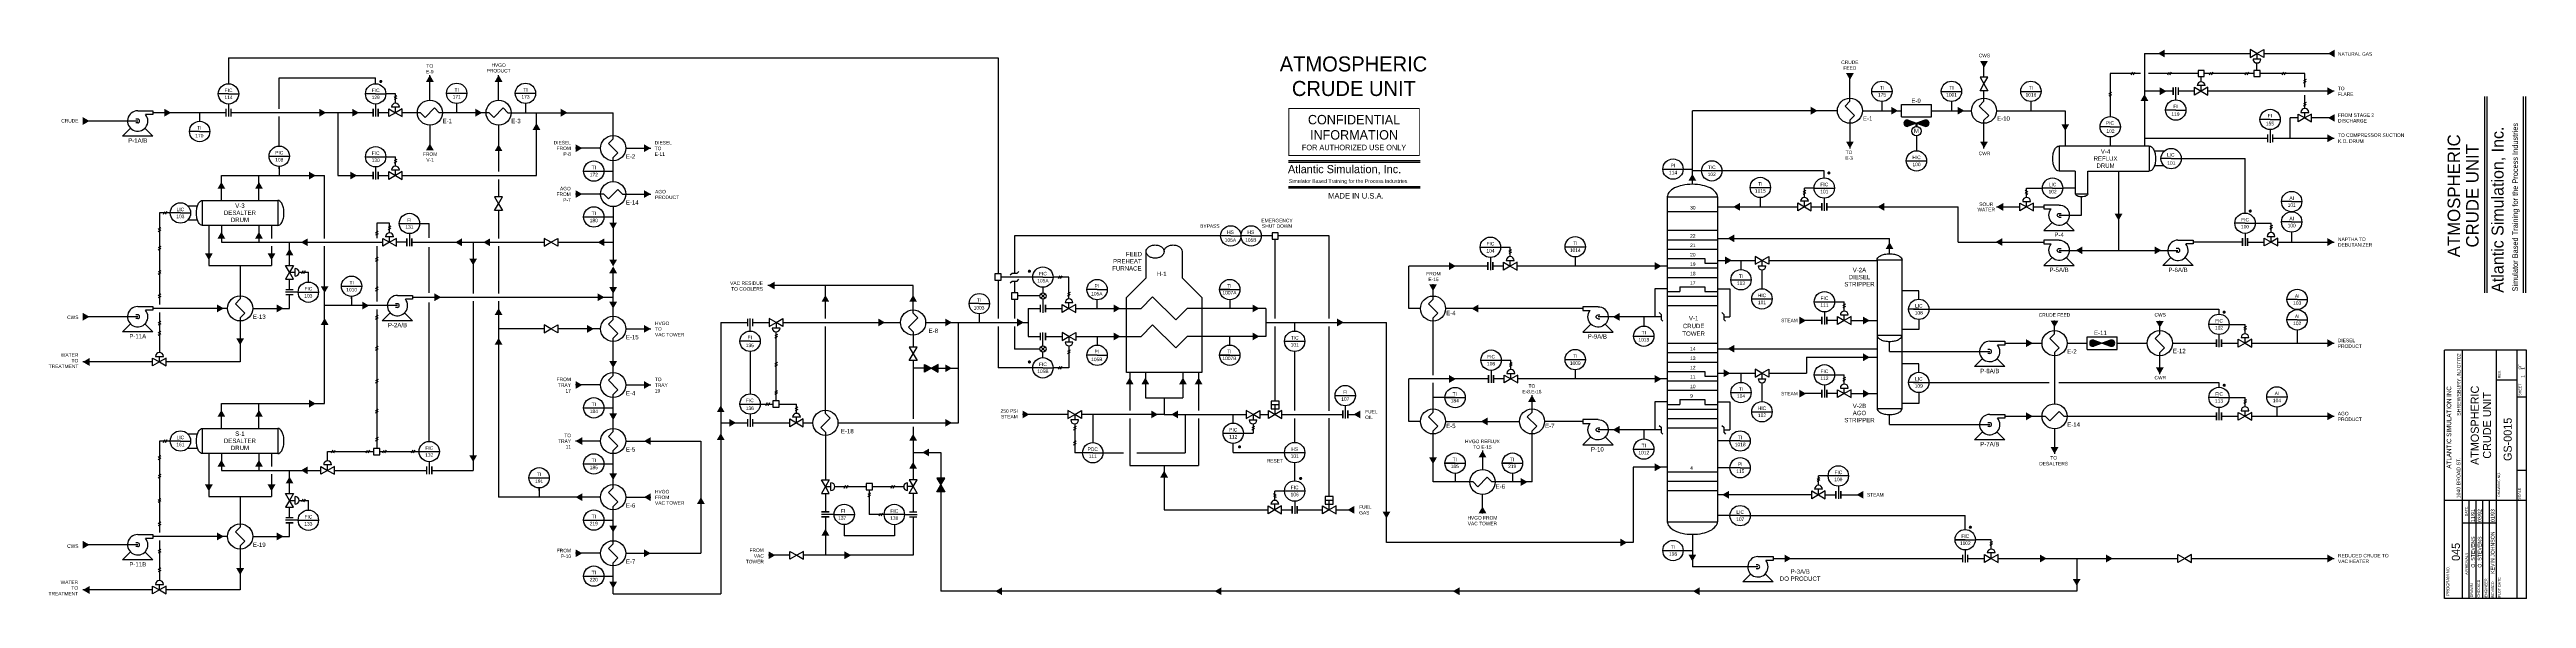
# Model space of a CAD drawing. Extents: x 2.2 to 101, y 0 to 21.9.
import ezdxf
from ezdxf.enums import TextEntityAlignment as Align

# ---------------------------------------------------------------- set-up
doc = ezdxf.new("R2010")
doc.units = 0
doc.linetypes.add('HIDDEN', pattern=[0])
doc.layers.get('0').update_dxf_attribs({"linetype": 'CONTINUOUS'})
for name, color, linetype in [('ARROW', 13, 'CONTINUOUS'), ('E-EQUIP', 2, 'HIDDEN'), ('E-INSTR', 4, 'HIDDEN'), ('EQUIP', 2, 'CONTINUOUS'), ('GS-SSSS', 7, 'CONTINUOUS'), ('INSTR', 4, 'CONTINUOUS'), ('LINE', 7, 'CONTINUOUS'), ('TEXT', 3, 'CONTINUOUS'), ('TITLE', 6, 'CONTINUOUS'), ('VALVE', 1, 'CONTINUOUS')]:
    doc.layers.add(name, color=color, linetype=linetype)

# ---------------------------------------------------------------- blocks, each defined once
blk = doc.blocks.new('R-PUMP')
at = {"layer": 'LINE', "color": 0}
for p, q in [((0, 1.5), (-1.5, 1.5)), ((0, 8.1), (12.1, 8.1)), ((12.1, 5.1), (6.3, 5.1)), ((12.1, 8.1), (12.1, 5.1)), ((-5.7, -5.7), (-12.1, -12.1)), ((12.1, -12.1), (-12.1, -12.1)), ((0, -1.5), (-1.5, -1.5)), ((5.7, -5.7), (12.1, -12.1))]:
    blk.add_line(p, q, dxfattribs=at)
for radius, start, end in [(8.12, 90, 39.1069), (1.5, 270, 90)]:
    blk.add_arc((0, 0), radius, start, end, dxfattribs=at)
blk = doc.blocks.new('G-ARROW')
at = {"layer": 'ARROW', "color": 0}
blk.add_solid([(0, 0), (-0.271, 0.156), (-0.271, -0.156)], dxfattribs=at)
blk = doc.blocks.new('ARROW')
at = {"layer": 'ARROW', "color": 0}
blk.add_solid([(0, 0), (-0.271, 0.156), (-0.271, -0.156)], dxfattribs=at)
blk = doc.blocks.new('PN-H')
at = {"color": 0}
for p, q in [((-0.031, -0.054), (0.031, 0.054)), ((0.055, -0.054), (0.118, 0.054))]:
    blk.add_line(p, q, dxfattribs=at)
blk = doc.blocks.new('PN-V')
at = {"color": 0}
for p, q in [((0.054, 0.031), (-0.054, -0.031)), ((0.054, -0.055), (-0.054, -0.118))]:
    blk.add_line(p, q, dxfattribs=at)
blk = doc.blocks.new('BREAK')
at = {"color": 0}
for p, q in [((-0.171, -0.071), (-0.1, 0)), ((-0.1, 0), (0.1, 0)), ((0.1, 0), (0.171, 0.071))]:
    blk.add_line(p, q, dxfattribs=at)
blk = doc.blocks.new('HS-NO')
at = {"color": 0}
for p, q in [((0.156, 0.378), (-0.156, 0.378)), ((0, 0), (0, 0.378))]:
    blk.add_line(p, q, dxfattribs=at)
for points in [[(-0.271, -0.156), (-0.271, 0.156), (0, 0)], [(0.156, 0.222), (0.156, 0.534), (-0.156, 0.534), (-0.156, 0.222)], [(0.271, -0.156), (0.271, 0.156), (0, 0)]]:
    blk.add_lwpolyline(points, close=True, dxfattribs=at)

msp = doc.modelspace()

# ---------------------------------------------------------------- linework, layer by layer
at = {"color": 0}
for p, q in [((101.031, 9.9), (97.761, 9.9)), ((97.761, 0), (97.761, 9.9)), ((98.481, 0), (98.481, 9.9)), ((99.831, 0), (99.831, 9.9)), ((100.656, 0), (100.656, 9.9)), ((101.031, 0), (101.031, 9.9)), ((100.656, 8.7), (99.831, 8.7)), ((101.031, 8.025), (100.656, 8.025)), ((101.031, 5.1), (100.656, 5.1)), ((101.031, 3.9), (97.761, 3.9)), ((99.831, 3), (98.481, 3)), ((98.751, 0), (98.751, 3.9)), ((99.021, 0), (99.021, 3.9)), ((99.291, 0), (99.291, 3.9)), ((99.561, 0), (99.561, 3.9)), ((101.031, 0), (97.761, 0))]:
    msp.add_line(p, q, dxfattribs=at)
for points in [[(86.91, 20.375), (86.91, 20.062), (86.97, 20.375), (86.97, 20.062)], [(87.17, 20.375), (87.17, 20.062), (87.11, 20.375), (87.11, 20.062)], [(9.225, 19.206), (9.225, 19.519), (9.285, 19.206), (9.285, 19.519)], [(9.485, 19.206), (9.485, 19.519), (9.425, 19.206), (9.425, 19.519)], [(15.095, 19.206), (15.095, 19.519), (15.155, 19.206), (15.155, 19.519)], [(15.355, 19.206), (15.355, 19.519), (15.295, 19.206), (15.295, 19.519)], [(90.676, 18.186), (90.676, 18.499), (90.736, 18.186), (90.736, 18.499)], [(90.936, 18.186), (90.936, 18.499), (90.876, 18.186), (90.876, 18.499)], [(15.095, 16.701), (15.095, 17.014), (15.155, 16.701), (15.155, 17.014)], [(15.355, 16.701), (15.355, 17.014), (15.295, 16.701), (15.295, 17.014)], [(72.889, 15.454), (72.889, 15.766), (72.949, 15.454), (72.949, 15.766)], [(73.149, 15.454), (73.149, 15.766), (73.089, 15.454), (73.089, 15.766)], [(16.442, 14.04), (16.442, 14.352), (16.502, 14.04), (16.502, 14.352)], [(16.702, 14.04), (16.702, 14.352), (16.642, 14.04), (16.642, 14.352)], [(89.674, 14.05), (89.674, 14.363), (89.734, 14.05), (89.734, 14.363)], [(89.934, 14.05), (89.934, 14.363), (89.874, 14.05), (89.874, 14.363)], [(59.567, 13.091), (59.567, 13.404), (59.627, 13.091), (59.627, 13.404)], [(59.827, 13.091), (59.827, 13.404), (59.767, 13.091), (59.767, 13.404)], [(11.635, 12.337), (11.947, 12.337), (11.635, 12.277), (11.947, 12.277)], [(11.635, 12.077), (11.947, 12.077), (11.635, 12.137), (11.947, 12.137)], [(30.034, 11.156), (30.034, 10.844), (30.094, 11.156), (30.094, 10.844)], [(30.294, 11.156), (30.294, 10.844), (30.234, 11.156), (30.234, 10.844)], [(41.716, 11.403), (41.716, 11.715), (41.776, 11.403), (41.776, 11.715)], [(41.976, 11.403), (41.976, 11.715), (41.916, 11.403), (41.916, 11.715)], [(72.893, 10.92), (72.893, 11.233), (72.953, 10.92), (72.953, 11.233)], [(73.153, 10.92), (73.153, 11.233), (73.093, 10.92), (73.093, 11.233)], [(41.716, 10.598), (41.716, 10.286), (41.776, 10.598), (41.776, 10.286)], [(41.976, 10.598), (41.976, 10.286), (41.916, 10.598), (41.916, 10.286)], [(88.635, 10.019), (88.635, 10.331), (88.695, 10.019), (88.695, 10.331)], [(88.895, 10.019), (88.895, 10.331), (88.835, 10.019), (88.835, 10.331)], [(59.594, 8.591), (59.594, 8.904), (59.654, 8.591), (59.654, 8.904)], [(59.854, 8.591), (59.854, 8.904), (59.794, 8.591), (59.794, 8.904)], [(72.893, 8.006), (72.893, 8.318), (72.953, 8.006), (72.953, 8.318)], [(73.153, 8.006), (73.153, 8.318), (73.093, 8.006), (73.093, 8.318)], [(30.034, 6.844), (30.034, 7.156), (30.094, 6.844), (30.094, 7.156)], [(30.294, 6.844), (30.294, 7.156), (30.234, 6.844), (30.234, 7.156)], [(53.778, 7.178), (53.778, 7.491), (53.838, 7.178), (53.838, 7.491)], [(54.038, 7.178), (54.038, 7.491), (53.978, 7.178), (53.978, 7.491)], [(88.635, 7.104), (88.635, 7.416), (88.695, 7.104), (88.695, 7.416)], [(88.895, 7.104), (88.895, 7.416), (88.835, 7.104), (88.835, 7.416)], [(17.234, 4.949), (17.234, 5.262), (17.294, 4.949), (17.294, 5.262)], [(17.494, 4.949), (17.494, 5.262), (17.434, 4.949), (17.434, 5.262)], [(73.449, 3.976), (73.449, 4.288), (73.509, 3.976), (73.509, 4.288)], [(73.709, 3.976), (73.709, 4.288), (73.649, 3.976), (73.649, 4.288)], [(11.635, 3.246), (11.947, 3.246), (11.635, 3.186), (11.947, 3.186)], [(11.635, 2.986), (11.947, 2.986), (11.635, 3.046), (11.947, 3.046)], [(33.012, 3.479), (33.325, 3.479), (33.012, 3.419), (33.325, 3.419)], [(33.012, 3.219), (33.325, 3.219), (33.012, 3.279), (33.325, 3.279)], [(36.825, 3.476), (36.512, 3.476), (36.825, 3.416), (36.512, 3.416)], [(36.825, 3.216), (36.512, 3.216), (36.825, 3.276), (36.512, 3.276)], [(51.76, 3.375), (51.76, 3.687), (51.82, 3.375), (51.82, 3.687)], [(52.02, 3.375), (52.02, 3.687), (51.96, 3.375), (51.96, 3.687)], [(78.51, 1.435), (78.51, 1.747), (78.57, 1.435), (78.57, 1.747)], [(78.77, 1.435), (78.77, 1.747), (78.71, 1.435), (78.71, 1.747)]]:
    msp.add_solid(points, dxfattribs=at)
at = {"layer": 'E-EQUIP', "color": 0}
for p, q in [((66.756, 15.423), (68.756, 15.423)), ((66.756, 14.673), (68.756, 14.673)), ((66.756, 14.298), (68.756, 14.298)), ((66.756, 13.923), (68.756, 13.923)), ((66.756, 13.548), (68.256, 13.548)), ((66.756, 13.173), (68.756, 13.173)), ((68.256, 13.548), (68.256, 13.36)), ((68.256, 13.36), (68.756, 13.36)), ((66.756, 12.798), (68.756, 12.798)), ((66.756, 12.235), (67.256, 12.235)), ((66.756, 12.048), (68.756, 12.048)), ((67.256, 12.423), (67.256, 12.235)), ((67.256, 12.423), (68.256, 12.423)), ((68.256, 12.423), (68.256, 12.235)), ((68.256, 12.235), (68.756, 12.235)), ((66.756, 11.673), (68.756, 11.673)), ((66.756, 10.173), (68.756, 10.173)), ((66.756, 9.798), (68.756, 9.798)), ((66.756, 9.423), (68.756, 9.423)), ((66.756, 9.048), (68.256, 9.048)), ((68.256, 9.048), (68.256, 8.86)), ((66.756, 8.673), (68.756, 8.673)), ((66.756, 8.298), (68.756, 8.298)), ((67.256, 7.923), (68.256, 7.923)), ((67.256, 7.923), (67.256, 7.735)), ((68.256, 8.86), (68.756, 8.86)), ((68.256, 7.923), (68.256, 7.735)), ((66.756, 7.735), (67.256, 7.735)), ((66.756, 7.548), (68.756, 7.548)), ((66.756, 7.173), (68.756, 7.173)), ((68.256, 7.735), (68.756, 7.735)), ((66.756, 6.798), (68.756, 6.798)), ((66.756, 5.048), (68.756, 5.048)), ((66.756, 4.673), (68.756, 4.673)), ((66.756, 4.298), (68.756, 4.298))]:
    msp.add_line(p, q, dxfattribs=at)
at = {"layer": 'E-INSTR', "color": 0}
for p, q in [((11.381, 19.519), (11.381, 20.756)), ((11.381, 20.756), (15.225, 20.756)), ((15.225, 20.519), (15.225, 20.756)), ((11.381, 18.033), (11.381, 19.206)), ((11.381, 17.126), (11.381, 17.22)), ((73.019, 17.043), (68.934, 17.043)), ((73.019, 16.766), (73.019, 17.043)), ((87.261, 17.531), (89.804, 17.531)), ((89.804, 15.363), (89.804, 17.531)), ((14.265, 11.944), (14.265, 12.039)), ((76.576, 11.524), (76.789, 11.524)), ((76.576, 8.609), (76.789, 8.609)), ((21.747, 4.307), (21.747, 4.402)), ((70.069, 3.299), (78.64, 3.299)), ((78.64, 2.747), (78.64, 3.299))]:
    msp.add_line(p, q, dxfattribs=at)
at = {"layer": 'EQUIP', "color": 0}
for p, q in [((76.096, 19.691), (77.296, 19.691)), ((76.096, 19.191), (76.096, 19.691)), ((76.096, 19.191), (77.296, 19.191)), ((76.363, 19.059), (77.03, 18.823)), ((77.03, 19.059), (76.363, 18.823)), ((76.671, 18.932), (76.671, 18.816)), ((76.671, 18.816), (76.721, 18.816)), ((76.721, 18.816), (76.721, 18.932)), ((77.071, 19.066), (77.071, 19.066)), ((77.296, 19.191), (77.296, 19.691)), ((85.983, 18.031), (82.383, 18.031)), ((82.383, 18.031), (82.383, 17.031)), ((85.983, 18.031), (85.983, 17.031)), ((83.033, 17.031), (82.383, 17.031)), ((83.033, 17.031), (83.033, 16.131)), ((83.533, 16.131), (83.533, 17.031)), ((83.533, 17.031), (85.983, 17.031)), ((8.321, 15.865), (11.321, 15.865)), ((8.321, 14.865), (8.321, 15.865)), ((11.321, 15.865), (11.321, 14.865)), ((66.756, 16.008), (68.756, 16.008)), ((66.756, 16.008), (66.756, 3.057)), ((68.756, 16.008), (68.756, 3.057)), ((83.033, 16.131), (83.533, 16.131)), ((11.321, 14.865), (8.321, 14.865)), ((45.965, 12.783), (45.965, 13.826)), ((47.399, 13.826), (47.399, 12.783)), ((75.122, 13.49), (75.122, 9.19)), ((76.122, 13.49), (75.122, 13.49)), ((76.122, 9.19), (76.122, 13.49)), ((45.182, 12), (45.965, 12.783)), ((47.399, 12.783), (48.182, 12)), ((75.122, 10.49), (76.122, 10.49)), ((83.507, 9.925), (83.507, 10.425)), ((83.507, 10.425), (84.707, 10.425)), ((83.507, 9.925), (84.707, 9.925)), ((84.44, 10.293), (83.773, 10.057)), ((83.773, 10.293), (84.44, 10.057)), ((84.482, 10.3), (84.482, 10.3)), ((84.707, 9.925), (84.707, 10.425)), ((75.122, 9.19), (75.122, 7.576)), ((76.122, 7.576), (76.122, 9.19)), ((75.122, 7.576), (76.122, 7.576)), ((8.321, 5.775), (8.321, 6.775)), ((8.321, 6.775), (11.321, 6.775)), ((11.321, 6.775), (11.321, 5.775)), ((11.321, 5.775), (8.321, 5.775)), ((66.756, 3.057), (68.756, 3.057))]:
    msp.add_line(p, q, dxfattribs=at)
for points in [[(77.03, 18.823, 1.414212), (77.03, 19.059, 1.414212)], [(82.383, 17.031, -0.174705), (82.299, 17.062, -0.104203), (82.207, 17.178, -0.064948), (82.154, 17.329, -0.051099), (82.133, 17.531, -0.051099), (82.154, 17.733, -0.064948), (82.207, 17.885, -0.104203), (82.299, 18.001, -0.174705), (82.383, 18.031, -0.174705)], [(85.983, 18.031, -0.174705), (86.068, 18.001, -0.104203), (86.16, 17.885, -0.064948), (86.213, 17.733, -0.051099), (86.233, 17.531, -0.051099), (86.213, 17.329, -0.064948), (86.16, 17.178, -0.104203), (86.068, 17.062, -0.174705), (85.983, 17.031, -0.174705)], [(8.321, 14.865, -0.176325), (8.238, 14.895, -0.103901), (8.146, 15.012, -0.064303), (8.095, 15.163, -0.050467), (8.074, 15.365, -0.050467), (8.095, 15.567, -0.064303), (8.146, 15.719, -0.103901), (8.238, 15.835, -0.176325), (8.321, 15.865, -0.176325)], [(11.321, 14.865, 0.176325), (11.404, 14.895, 0.103901), (11.495, 15.012, 0.064303), (11.547, 15.163, 0.050467), (11.568, 15.365, 0.050467), (11.547, 15.567, 0.064303), (11.495, 15.719, 0.103901), (11.404, 15.835, 0.176325), (11.321, 15.865, 0.176325)], [(68.756, 16.008, 0.174705), (68.695, 16.177, 0.104203), (68.463, 16.361, 0.064948), (68.161, 16.466, 0.051099), (67.756, 16.508, 0.051099), (67.352, 16.466, 0.064948), (67.049, 16.361, 0.104203), (66.817, 16.177, 0.174705), (66.756, 16.008, 0.174705)], [(83.533, 16.131, -0.174705), (83.518, 16.089, -0.104203), (83.46, 16.043, -0.064948), (83.384, 16.017, -0.051099), (83.283, 16.006, -0.051099), (83.182, 16.017, -0.064948), (83.107, 16.043, -0.104203), (83.049, 16.089, -0.174705), (83.033, 16.131, -0.174705)], [(46.682, 13.826, -0.129313), (46.707, 13.922, -0.106376), (46.787, 14.012, -0.084636), (46.899, 14.068, -0.073821), (47.041, 14.089, -0.073821), (47.182, 14.068, -0.084636), (47.294, 14.012, -0.106376), (47.374, 13.922, -0.129313), (47.399, 13.826, -0.129313)], [(75.122, 13.49, -0.176325), (75.153, 13.574, -0.103901), (75.269, 13.665, -0.064303), (75.42, 13.717, -0.050467), (75.622, 13.737, -0.050467), (75.824, 13.717, -0.064303), (75.976, 13.665, -0.103901), (76.092, 13.574, -0.176325), (76.122, 13.49, -0.176325)], [(75.122, 10.49, 0.176325), (75.153, 10.407, 0.103901), (75.269, 10.316, 0.064303), (75.42, 10.264, 0.050467), (75.622, 10.244, 0.050467), (75.824, 10.264, 0.064303), (75.976, 10.316, 0.103901), (76.092, 10.407, 0.176325), (76.122, 10.49, 0.176325)], [(84.44, 10.057, 1.414212), (84.44, 10.293, 1.414212)], [(75.122, 7.576, 0.176325), (75.153, 7.492, 0.103901), (75.269, 7.401, 0.064303), (75.42, 7.349, 0.050467), (75.622, 7.329, 0.050467), (75.824, 7.349, 0.064303), (75.976, 7.401, 0.103901), (76.092, 7.492, 0.176325), (76.122, 7.576, 0.176325)], [(8.321, 5.775, -0.176325), (8.238, 5.805, -0.103901), (8.146, 5.921, -0.064303), (8.095, 6.072, -0.050467), (8.074, 6.275, -0.050467), (8.095, 6.477, -0.064303), (8.146, 6.628, -0.103901), (8.238, 6.744, -0.176325), (8.321, 6.775, -0.176325)], [(11.321, 5.775, 0.176325), (11.404, 5.805, 0.103901), (11.495, 5.921, 0.064303), (11.547, 6.072, 0.050467), (11.568, 6.275, 0.050467), (11.547, 6.477, 0.064303), (11.495, 6.628, 0.103901), (11.404, 6.744, 0.176325), (11.321, 6.775, 0.176325)], [(66.756, 3.057, 0.174705), (66.817, 2.888, 0.104203), (67.049, 2.703, 0.064948), (67.352, 2.598, 0.051099), (67.756, 2.557, 0.051099), (68.161, 2.598, 0.064948), (68.463, 2.703, 0.104203), (68.695, 2.888, 0.174705), (68.756, 3.057, 0.174705)]]:
    msp.add_lwpolyline(points, format="xyb", dxfattribs=at)
msp.add_lwpolyline([(46.682, 13.826, -0.129313), (46.657, 13.73, -0.106376), (46.577, 13.64, -0.084636), (46.465, 13.584, -0.073821), (46.323, 13.563, -0.073821), (46.182, 13.584, -0.084636), (46.07, 13.64, -0.106376), (45.99, 13.73, -0.129313), (45.965, 13.826, -0.129313), (45.99, 13.922, -0.106376), (46.07, 14.012, -0.084636), (46.182, 14.068, -0.073821), (46.323, 14.089, -0.073821), (46.465, 14.068, -0.084636), (46.577, 14.012, -0.106376), (46.657, 13.922, -0.129313)], format="xyb", close=True, dxfattribs=at)
for points in [[(45.182, 9), (45.182, 12)], [(48.182, 12), (48.182, 9), (45.182, 9)]]:
    msp.add_lwpolyline(points, dxfattribs=at)
for centre, radius in [((17.389, 19.362), 0.5), ((20.13, 19.362), 0.5), ((79.39, 19.441), 0.5), ((76.696, 18.629), 0.188), ((24.701, 17.947), 0.5), ((24.701, 16.118), 0.5), ((9.821, 11.561), 0.5), ((24.701, 10.745), 0.5), ((36.668, 11), 0.5), ((86.404, 10.175), 0.5), ((24.701, 8.509), 0.5), ((33.168, 7), 0.5), ((24.701, 6.273), 0.5), ((24.701, 4.036), 0.5), ((9.821, 2.47), 0.5), ((24.701, 1.8), 0.5)]:
    msp.add_circle(centre, radius, dxfattribs=at)
at = {"layer": 'EQUIP', "color": 0, "linetype": 'HIDDEN'}
for centre in [(74.041, 19.441), (57.41, 11.555), (82.204, 10.175), (57.41, 7.055), (61.358, 7.055), (82.204, 7.26), (59.384, 4.641)]:
    msp.add_circle(centre, 0.5, dxfattribs=at)
at = {"layer": 'EQUIP', "color": 0}
for centre in [(76.321, 18.941), (83.732, 10.175)]:
    msp.add_arc(centre, 0.125, 70.52874, 289.47126, dxfattribs=at)
for points in [[(76.323, 19.066), (76.214, 19.005), (76.322, 18.941), (76.196, 18.946)], [(76.196, 18.946), (76.322, 18.941), (76.213, 18.879), (76.32, 18.817)], [(76.32, 18.817), (76.213, 18.879), (76.254, 18.836)], [(76.323, 19.066), (76.257, 19.049), (76.214, 19.005)], [(76.696, 18.941), (76.323, 19.066), (76.32, 18.816)], [(76.721, 18.932), (76.696, 18.941), (76.671, 18.932)], [(76.721, 18.932), (76.721, 18.816), (76.671, 18.932), (76.671, 18.816)], [(76.696, 18.941), (77.07, 19.066), (77.072, 18.816)], [(77.07, 19.066), (77.179, 19.005), (77.071, 18.941), (77.196, 18.946)], [(77.179, 19.005), (77.129, 19.052), (77.071, 19.066)], [(77.071, 19.066), (77.071, 19.066), (77.18, 18.879)], [(77.196, 18.946), (77.071, 18.941), (77.18, 18.879), (77.072, 18.817)], [(77.18, 18.879), (77.072, 18.816), (77.135, 18.834)], [(83.733, 10.3), (83.624, 10.239), (83.732, 10.175), (83.607, 10.18)], [(83.607, 10.18), (83.732, 10.175), (83.623, 10.113), (83.731, 10.051)], [(83.731, 10.051), (83.623, 10.113), (83.664, 10.07)], [(83.733, 10.3), (83.667, 10.282), (83.624, 10.239)], [(84.107, 10.175), (83.733, 10.3), (83.731, 10.05)], [(84.107, 10.175), (84.48, 10.3), (84.483, 10.05)], [(84.48, 10.3), (84.589, 10.239), (84.481, 10.175), (84.606, 10.18)], [(84.606, 10.18), (84.481, 10.175), (84.59, 10.113), (84.483, 10.051)], [(84.482, 10.3), (84.482, 10.3), (84.59, 10.113)], [(84.589, 10.239), (84.54, 10.286), (84.482, 10.3)], [(84.59, 10.113), (84.483, 10.05), (84.545, 10.067)]]:
    msp.add_solid(points, dxfattribs=at)
at = {"layer": 'INSTR', "color": 0, "linetype": 'HIDDEN'}
for p, q in [((9.355, 21.554), (40.058, 21.554)), ((9.355, 21.554), (9.355, 20.519)), ((40.058, 21.554), (40.058, 12.934)), ((76.696, 18.441), (76.696, 17.845)), ((16.978, 14.946), (17.364, 14.946)), ((17.364, 14.38), (17.364, 14.946)), ((17.364, 12.177), (17.364, 14.004)), ((40.714, 14.45), (40.714, 12.965)), ((48.932, 14.45), (40.714, 14.45)), ((50.986, 14.45), (50.557, 14.45)), ((51.111, 11.156), (51.111, 14.325)), ((53.268, 14.45), (51.236, 14.45)), ((53.268, 11.156), (53.268, 14.45)), ((70.532, 13.097), (70.532, 12.344)), ((40.058, 12.684), (40.058, 11.156)), ((41.44, 12.809), (40.183, 12.809)), ((40.714, 12.653), (40.714, 12.184)), ((40.714, 11.934), (40.714, 11.156)), ((41.721, 12.059), (40.839, 12.059)), ((17.364, 6.262), (17.364, 11.801)), ((77.195, 11.524), (88.765, 11.524)), ((40.058, 10.844), (40.058, 9.192)), ((40.714, 10.844), (40.714, 9.942)), ((41.721, 9.942), (40.714, 9.942)), ((51.111, 7.868), (51.111, 10.844)), ((53.268, 7.484), (53.268, 10.844)), ((30.164, 9.844), (30.164, 8.156)), ((41.44, 9.192), (40.058, 9.192)), ((51.89, 7.491), (51.89, 9.844)), ((70.532, 8.599), (70.532, 7.846)), ((77.195, 8.609), (81.994, 8.609)), ((82.381, 8.609), (88.765, 8.609)), ((51.89, 6.218), (51.89, 7.178)), ((53.268, 4.065), (53.268, 7.184)), ((49.437, 5.812), (49.437, 6.178)), ((49.437, 5.812), (51.484, 5.812)), ((51.89, 4.687), (51.89, 5.405)), ((33.923, 2.943), (33.923, 2.491)), ((35.923, 2.491), (33.923, 2.491)), ((35.923, 2.94), (35.923, 2.491))]:
    msp.add_line(p, q, dxfattribs=at)
at = {"layer": 'INSTR', "color": 0}
for p, q in [((84.426, 20.924), (84.426, 19.209)), ((85.634, 20.924), (84.426, 20.924)), ((87.928, 20.924), (85.948, 20.924)), ((88.053, 20.596), (88.053, 20.799)), ((90.153, 20.924), (88.178, 20.924)), ((90.278, 21.049), (90.278, 21.344)), ((92.189, 20.924), (90.403, 20.924)), ((92.189, 20.375), (92.189, 20.924)), ((9.355, 20.112), (8.949, 20.112)), ((9.355, 20.112), (9.762, 20.112)), ((15.225, 20.112), (14.818, 20.112)), ((15.225, 20.112), (15.631, 20.112)), ((16.016, 20.112), (15.631, 20.112)), ((16.016, 19.74), (16.016, 20.112)), ((18.051, 20.134), (18.863, 20.134)), ((20.796, 20.134), (21.609, 20.134)), ((74.912, 20.213), (75.725, 20.213)), ((75.319, 19.807), (75.319, 19.441)), ((77.687, 20.213), (78.5, 20.213)), ((78.093, 19.807), (78.093, 19.441)), ((80.856, 20.213), (81.668, 20.213)), ((80.856, 20.213), (81.668, 20.213)), ((81.262, 19.807), (81.262, 19.441)), ((87.04, 19.875), (87.04, 20.384)), ((92.189, 19.531), (92.189, 20.062)), ((8.204, 19.362), (8.204, 19.019)), ((9.355, 19.706), (9.355, 19.206)), ((15.225, 19.706), (15.225, 19.206)), ((18.457, 19.728), (18.457, 19.362)), ((21.203, 19.728), (21.203, 19.362)), ((84.426, 18.803), (84.02, 18.803)), ((84.426, 18.803), (84.833, 18.803)), ((87.04, 19.468), (86.634, 19.468)), ((87.04, 19.468), (87.446, 19.468)), ((90.806, 19.092), (90.4, 19.092)), ((90.806, 19.092), (91.212, 19.092)), ((8.204, 18.612), (7.798, 18.612)), ((8.204, 18.612), (8.61, 18.612)), ((84.426, 18.397), (84.426, 18.031)), ((86.573, 17.823), (86.188, 17.823)), ((90.806, 18.686), (90.806, 18.165)), ((10.974, 17.626), (11.787, 17.626)), ((11.381, 17.22), (11.381, 16.855)), ((14.818, 17.607), (15.631, 17.607)), ((15.225, 17.201), (15.225, 16.701)), ((15.631, 17.607), (16.016, 17.607)), ((16.016, 17.235), (16.016, 17.607)), ((23.523, 17.035), (24.335, 17.035)), ((24.335, 17.035), (24.701, 17.035)), ((66.578, 17.115), (67.391, 17.115)), ((67.391, 17.115), (67.756, 17.115)), ((68.122, 17.043), (67.756, 17.043)), ((68.934, 17.043), (68.122, 17.043)), ((76.29, 17.439), (77.103, 17.439)), ((86.573, 17.239), (86.188, 17.239)), ((86.855, 17.531), (86.449, 17.531)), ((86.855, 17.531), (87.261, 17.531)), ((70.06, 16.382), (70.872, 16.382)), ((70.06, 16.382), (70.872, 16.382)), ((70.466, 15.975), (70.466, 15.61)), ((72.227, 15.988), (72.227, 16.36)), ((72.613, 16.36), (72.227, 16.36)), ((72.613, 16.36), (73.425, 16.36)), ((73.019, 15.954), (73.019, 15.454)), ((81.089, 15.984), (81.089, 16.356)), ((81.089, 16.356), (81.721, 16.356)), ((82.127, 16.356), (81.721, 16.356)), ((82.127, 16.356), (82.533, 16.356)), ((83.033, 16.356), (82.533, 16.356)), ((91.664, 15.819), (91.258, 15.819)), ((91.664, 15.819), (92.07, 15.819)), ((6.6, 15.365), (6.6, 11.717)), ((7.03, 15.365), (6.6, 15.365)), ((7.436, 15.365), (7.03, 15.365)), ((7.436, 15.365), (7.842, 15.365)), ((7.73, 15.645), (8.116, 15.645)), ((7.73, 15.085), (8.116, 15.085)), ((15.267, 14.954), (15.267, 14.363)), ((15.78, 14.954), (15.267, 14.954)), ((15.78, 14.574), (15.78, 14.954)), ((16.165, 14.946), (16.978, 14.946)), ((23.523, 15.206), (24.335, 15.206)), ((24.335, 15.206), (24.701, 15.206)), ((89.804, 14.957), (89.397, 14.957)), ((89.804, 14.957), (90.21, 14.957)), ((90.21, 14.957), (90.842, 14.957)), ((90.842, 14.585), (90.842, 14.957)), ((91.664, 15.007), (91.258, 15.007)), ((91.664, 15.007), (92.07, 15.007)), ((15.267, 14.041), (15.267, 11.838)), ((16.572, 14.54), (16.572, 14.04)), ((49.338, 14.45), (48.932, 14.45)), ((49.338, 14.45), (49.744, 14.45)), ((50.15, 14.45), (49.744, 14.45)), ((50.15, 14.45), (50.557, 14.45)), ((59.291, 13.997), (60.104, 13.997)), ((60.104, 13.997), (60.489, 13.997)), ((60.489, 13.625), (60.489, 13.997)), ((62.676, 14.019), (63.488, 14.019)), ((62.676, 14.019), (63.488, 14.019)), ((89.804, 14.55), (89.804, 14.05)), ((91.664, 14.6), (91.664, 14.207)), ((12.169, 12.999), (12.541, 12.999)), ((12.541, 12.613), (12.541, 12.999)), ((59.697, 13.591), (59.697, 13.091)), ((63.082, 13.613), (63.082, 13.247)), ((69.695, 13.474), (69.695, 13.109)), ((12.135, 12.207), (11.635, 12.207)), ((12.135, 12.207), (12.947, 12.207)), ((13.859, 12.445), (14.671, 12.445)), ((14.265, 12.039), (14.265, 11.673)), ((41.846, 12.809), (41.44, 12.809)), ((41.758, 11.97), (41.935, 12.147)), ((41.758, 12.147), (41.935, 11.97)), ((41.846, 12.809), (42.252, 12.809)), ((41.846, 12.403), (41.846, 12.184)), ((41.846, 11.934), (41.846, 11.385)), ((42.884, 12.809), (42.252, 12.809)), ((42.884, 11.937), (42.884, 12.809)), ((44.006, 12.309), (43.6, 12.309)), ((44.006, 12.309), (44.412, 12.309)), ((44.006, 11.559), (44.006, 11.903)), ((48.892, 12.31), (49.704, 12.31)), ((49.298, 12.31), (48.892, 12.31)), ((49.298, 12.31), (49.704, 12.31)), ((49.298, 11.904), (49.298, 11.56)), ((69.289, 12.703), (70.101, 12.703)), ((70.126, 11.938), (70.938, 11.938)), ((76.789, 12.261), (76.122, 12.261)), ((76.789, 11.93), (76.789, 12.261)), ((91.883, 11.918), (91.477, 11.918)), ((91.883, 11.918), (92.289, 11.918)), ((6.6, 11.404), (6.6, 9.804)), ((15.267, 11.517), (15.267, 5.98)), ((30.164, 10.656), (30.164, 11.156)), ((39.309, 11.75), (38.902, 11.75)), ((39.309, 11.75), (39.715, 11.75)), ((39.309, 11.344), (39.309, 11)), ((51.89, 10.656), (51.89, 11)), ((65.817, 11.223), (65.817, 10.858)), ((72.617, 11.827), (73.43, 11.827)), ((73.023, 11.42), (73.023, 10.92)), ((73.43, 11.827), (73.815, 11.827)), ((73.815, 11.455), (73.815, 11.827)), ((76.789, 11.524), (76.383, 11.524)), ((76.789, 11.524), (77.195, 11.524)), ((76.789, 11.117), (76.789, 10.715)), ((88.765, 10.925), (88.359, 10.925)), ((88.765, 11.524), (88.765, 11.331)), ((88.765, 10.925), (89.172, 10.925)), ((89.172, 10.925), (89.804, 10.925)), ((89.804, 10.553), (89.804, 10.925)), ((91.883, 11.105), (91.477, 11.105)), ((91.883, 11.105), (92.289, 11.105)), ((30.164, 10.25), (29.757, 10.25)), ((30.164, 10.25), (30.57, 10.25)), ((31.202, 7.875), (31.202, 10.622)), ((41.758, 10.03), (41.935, 9.854)), ((41.758, 9.854), (41.935, 10.03)), ((41.846, 10.067), (41.846, 10.604)), ((42.884, 10.064), (42.884, 9.192)), ((44.006, 10.442), (44.006, 10.098)), ((49.298, 10.1), (49.298, 10.443)), ((51.484, 10.25), (52.296, 10.25)), ((65.411, 10.452), (66.223, 10.452)), ((65.411, 10.452), (66.223, 10.452)), ((76.789, 10.715), (76.122, 10.715)), ((88.765, 10.519), (88.765, 10.019)), ((91.883, 10.699), (91.883, 10.175)), ((41.846, 9.192), (41.44, 9.192)), ((41.846, 9.598), (41.846, 9.817)), ((41.846, 9.192), (42.252, 9.192)), ((42.884, 9.192), (42.252, 9.192)), ((44.006, 9.692), (43.6, 9.692)), ((44.006, 9.692), (44.412, 9.692)), ((48.892, 9.693), (49.704, 9.693)), ((49.298, 9.693), (48.892, 9.693)), ((49.298, 9.693), (49.704, 9.693)), ((59.317, 9.497), (60.13, 9.497)), ((59.724, 9.091), (59.724, 8.591)), ((60.13, 9.497), (60.515, 9.497)), ((60.515, 9.125), (60.515, 9.497)), ((62.676, 9.519), (63.488, 9.519)), ((63.082, 9.113), (63.082, 8.747)), ((69.695, 8.977), (69.695, 8.611)), ((72.617, 8.912), (73.43, 8.912)), ((73.43, 8.912), (73.815, 8.912)), ((73.815, 8.54), (73.815, 8.912)), ((76.789, 9.346), (76.122, 9.346)), ((76.789, 9.015), (76.789, 9.346)), ((53.502, 8.084), (54.314, 8.084)), ((57.882, 8.005), (57.41, 8.005)), ((57.882, 8.005), (58.694, 8.005)), ((58.288, 8.005), (57.882, 8.005)), ((58.288, 8.005), (58.694, 8.005)), ((69.289, 8.205), (70.101, 8.205)), ((73.023, 8.506), (73.023, 8.006)), ((76.789, 8.609), (76.383, 8.609)), ((76.789, 8.609), (77.195, 8.609)), ((76.789, 8.203), (76.789, 7.766)), ((88.765, 8.01), (88.359, 8.01)), ((88.765, 8.609), (88.765, 8.416)), ((88.765, 8.01), (89.172, 8.01)), ((89.172, 8.01), (89.804, 8.01)), ((89.804, 7.638), (89.804, 8.01)), ((90.67, 8.032), (91.483, 8.032)), ((23.523, 7.597), (24.335, 7.597)), ((24.335, 7.597), (24.701, 7.597)), ((29.757, 7.75), (31.077, 7.75)), ((30.164, 7.344), (30.164, 6.844)), ((31.327, 7.75), (32.014, 7.75)), ((32.014, 7.378), (32.014, 7.75)), ((43.114, 6.957), (43.114, 5.806)), ((43.833, 7.334), (43.833, 6.212)), ((47.523, 7.334), (47.523, 5.806)), ((49.437, 6.991), (49.437, 7.334)), ((50.229, 6.957), (50.229, 6.584)), ((53.908, 7.678), (53.908, 7.178)), ((70.126, 7.44), (70.938, 7.44)), ((76.789, 7.766), (76.122, 7.766)), ((88.765, 7.604), (88.765, 7.104)), ((91.077, 7.626), (91.077, 7.26)), ((7.03, 6.275), (6.6, 6.275)), ((6.6, 6.275), (6.6, 2.626)), ((7.436, 6.275), (7.03, 6.275)), ((7.436, 6.275), (7.842, 6.275)), ((7.73, 6.555), (8.116, 6.555)), ((7.73, 5.995), (8.116, 5.995)), ((49.031, 6.584), (49.843, 6.584)), ((49.843, 6.584), (50.229, 6.584)), ((65.411, 5.952), (66.223, 5.952)), ((65.411, 5.952), (66.223, 5.952)), ((65.817, 6.723), (65.817, 6.358)), ((69.256, 6.276), (68.756, 6.276)), ((69.662, 6.276), (69.256, 6.276)), ((69.662, 6.276), (70.069, 6.276)), ((13.308, 5.855), (15.142, 5.855)), ((13.308, 5.483), (13.308, 5.855)), ((15.392, 5.855), (16.957, 5.855)), ((16.957, 5.855), (17.77, 5.855)), ((17.364, 5.449), (17.364, 4.949)), ((23.523, 5.361), (24.335, 5.361)), ((24.335, 5.361), (24.701, 5.361)), ((43.427, 5.806), (43.114, 5.806)), ((43.833, 5.806), (43.427, 5.806)), ((43.833, 5.806), (44.239, 5.806)), ((44.239, 5.806), (45.062, 5.806)), ((45.592, 5.806), (47.523, 5.806)), ((51.484, 5.812), (52.296, 5.812)), ((58.288, 5.391), (57.882, 5.391)), ((57.882, 5.391), (58.694, 5.391)), ((58.288, 5.391), (58.694, 5.391)), ((58.288, 4.985), (58.288, 4.641)), ((60.172, 5.391), (60.985, 5.391)), ((60.579, 5.391), (60.172, 5.391)), ((60.579, 5.391), (60.985, 5.391)), ((60.579, 4.985), (60.579, 4.641)), ((69.256, 5.209), (68.756, 5.209)), ((69.662, 5.209), (69.256, 5.209)), ((69.662, 5.209), (70.069, 5.209)), ((21.341, 4.808), (22.154, 4.808)), ((21.747, 4.402), (21.747, 4.036)), ((33.546, 4.455), (34.793, 4.455)), ((34.918, 4.33), (34.918, 3.346)), ((35.043, 4.455), (36.29, 4.455)), ((51.098, 3.909), (51.098, 4.281)), ((51.484, 4.281), (51.098, 4.281)), ((52.296, 4.281), (51.484, 4.281)), ((72.788, 4.51), (72.788, 4.882)), ((73.173, 4.882), (72.788, 4.882)), ((73.986, 4.882), (73.173, 4.882)), ((73.579, 4.476), (73.579, 3.976)), ((12.135, 3.116), (11.635, 3.116)), ((12.135, 3.116), (12.947, 3.116)), ((12.169, 3.908), (12.541, 3.908)), ((12.541, 3.522), (12.541, 3.908)), ((23.523, 3.124), (24.335, 3.124)), ((24.335, 3.124), (24.701, 3.124)), ((33.512, 3.349), (33.012, 3.349)), ((33.512, 3.349), (34.325, 3.349)), ((36.325, 3.346), (34.918, 3.346)), ((36.325, 3.346), (36.825, 3.346)), ((51.89, 3.875), (51.89, 3.375)), ((69.256, 3.299), (68.756, 3.299)), ((69.662, 3.299), (69.256, 3.299)), ((69.662, 3.299), (70.069, 3.299)), ((6.6, 2.314), (6.6, 0.714)), ((78.234, 2.341), (79.047, 2.341)), ((78.64, 2.341), (78.234, 2.341)), ((78.64, 2.341), (79.047, 2.341)), ((79.679, 2.341), (79.047, 2.341)), ((79.679, 1.969), (79.679, 2.341)), ((66.578, 1.908), (67.391, 1.908)), ((67.391, 1.908), (67.756, 1.908)), ((78.64, 1.935), (78.64, 1.435)), ((23.523, 0.888), (24.335, 0.888)), ((24.335, 0.888), (24.701, 0.888))]:
    msp.add_line(p, q, dxfattribs=at)
for points in [[(87.928, 21.049), (87.928, 20.799), (88.178, 20.799), (88.178, 21.049)], [(90.153, 21.049), (90.153, 20.799), (90.403, 20.799), (90.403, 21.049)], [(50.986, 14.575), (50.986, 14.325), (51.236, 14.325), (51.236, 14.575)], [(39.933, 12.934), (39.933, 12.684), (40.183, 12.684), (40.183, 12.934)], [(40.589, 12.184), (40.589, 11.934), (40.839, 11.934), (40.839, 12.184)], [(31.077, 7.875), (31.077, 7.625), (31.327, 7.625), (31.327, 7.875)], [(15.142, 5.98), (15.142, 5.73), (15.392, 5.73), (15.392, 5.98)], [(34.793, 4.58), (34.793, 4.33), (35.043, 4.33), (35.043, 4.58)]]:
    msp.add_lwpolyline(points, close=True, dxfattribs=at)
at = {"layer": 'INSTR', "color": 0, "const_width": 0.0625}
for points in [[(15.399, 20.609, 1), (15.461, 20.609, 1)], [(73.173, 16.96, 1), (73.235, 16.96, 1)], [(89.981, 15.442, 1), (90.044, 15.442, 1)], [(41.275, 13.043, 1), (41.338, 13.043, 1)], [(88.943, 11.411, 1), (89.005, 11.411, 1)], [(41.275, 9.426, 1), (41.338, 9.426, 1)], [(88.943, 8.496, 1), (89.005, 8.496, 1)], [(49.66, 6.04, 1), (49.722, 6.04, 1)], [(52.096, 4.783, 1), (52.159, 4.783, 1)], [(78.815, 2.838, 1), (78.877, 2.838, 1)]]:
    msp.add_lwpolyline(points, format="xyb", close=True, dxfattribs=at)
at = {"layer": 'INSTR', "color": 0}
for centre, radius in [((9.355, 20.112), 0.406), ((15.225, 20.112), 0.406), ((18.457, 20.134), 0.406), ((21.203, 20.134), 0.406), ((75.319, 20.213), 0.406), ((78.093, 20.213), 0.406), ((81.262, 20.213), 0.406), ((87.04, 19.468), 0.406), ((8.204, 18.612), 0.406), ((84.426, 18.803), 0.406), ((90.806, 19.092), 0.406), ((11.381, 17.626), 0.406), ((15.225, 17.607), 0.406), ((76.696, 17.439), 0.406), ((86.855, 17.531), 0.406), ((23.929, 17.035), 0.406), ((66.984, 17.115), 0.406), ((68.528, 17.043), 0.406), ((70.466, 16.382), 0.406), ((73.019, 16.36), 0.406), ((82.127, 16.356), 0.406), ((91.664, 15.819), 0.406), ((7.436, 15.365), 0.406), ((16.572, 14.946), 0.406), ((23.929, 15.206), 0.406), ((49.338, 14.45), 0.406), ((50.15, 14.45), 0.406), ((89.804, 14.957), 0.406), ((91.664, 15.007), 0.406), ((59.697, 13.997), 0.406), ((63.082, 14.019), 0.406), ((14.265, 12.445), 0.406), ((41.846, 12.809), 0.406), ((69.695, 12.703), 0.406), ((12.541, 12.207), 0.406), ((39.309, 11.75), 0.406), ((41.846, 12.059), 0.125), ((44.006, 12.309), 0.406), ((49.298, 12.31), 0.406), ((70.532, 11.938), 0.406), ((73.023, 11.827), 0.406), ((76.789, 11.524), 0.406), ((91.883, 11.918), 0.406), ((88.765, 10.925), 0.406), ((91.883, 11.105), 0.406), ((30.164, 10.25), 0.406), ((41.846, 9.942), 0.125), ((44.006, 9.692), 0.406), ((49.298, 9.693), 0.406), ((51.89, 10.25), 0.406), ((59.724, 9.497), 0.406), ((63.082, 9.519), 0.406), ((65.817, 10.452), 0.406), ((41.846, 9.192), 0.406), ((73.023, 8.912), 0.406), ((76.789, 8.609), 0.406), ((23.929, 7.597), 0.406), ((30.164, 7.75), 0.406), ((53.908, 8.084), 0.406), ((69.695, 8.205), 0.406), ((88.765, 8.01), 0.406), ((91.077, 8.032), 0.406), ((49.437, 6.584), 0.406), ((70.532, 7.44), 0.406), ((7.436, 6.275), 0.406), ((17.364, 5.855), 0.406), ((43.833, 5.806), 0.406), ((51.89, 5.812), 0.406), ((65.817, 5.952), 0.406), ((69.662, 6.276), 0.406), ((21.747, 4.808), 0.406), ((23.929, 5.361), 0.406), ((69.662, 5.209), 0.406), ((73.579, 4.882), 0.406), ((51.89, 4.281), 0.406), ((12.541, 3.116), 0.406), ((23.929, 3.124), 0.406), ((33.918, 3.349), 0.406), ((35.918, 3.346), 0.406), ((69.662, 3.299), 0.406), ((66.984, 1.908), 0.406), ((78.64, 2.341), 0.406), ((23.929, 0.888), 0.406)]:
    msp.add_circle(centre, radius, dxfattribs=at)
at = {"layer": 'INSTR', "color": 0, "linetype": 'HIDDEN'}
for centre in [(58.288, 8.005), (58.288, 5.391), (60.579, 5.391)]:
    msp.add_circle(centre, 0.406, dxfattribs=at)
at = {"layer": 'LINE', "color": 0}
for p, q in [((17.389, 19.862), (17.389, 20.862)), ((20.13, 19.862), (20.13, 20.862)), ((74.041, 19.816), (74.041, 20.941)), ((79.39, 20.777), (79.39, 21.421)), ((85.792, 21.722), (85.792, 18.031)), ((85.792, 21.722), (90.008, 21.722)), ((90.549, 21.722), (93.362, 21.722)), ((73.853, 19.629), (74.041, 19.816)), ((79.203, 19.629), (79.39, 19.816)), ((79.39, 19.816), (79.39, 20.236)), ((86.91, 20.218), (85.792, 20.218)), ((87.783, 20.218), (87.17, 20.218)), ((93.362, 20.218), (88.324, 20.218)), ((5.732, 19.031), (3.54, 19.031)), ((9.225, 19.362), (6.338, 19.362)), ((15.095, 19.362), (9.485, 19.362)), ((13.715, 19.362), (13.715, 16.857)), ((15.746, 19.362), (15.355, 19.362)), ((17.014, 19.362), (16.287, 19.362)), ((17.014, 19.362), (17.201, 19.175)), ((17.201, 19.175), (17.576, 19.55)), ((17.389, 18.862), (17.389, 17.862)), ((17.576, 19.55), (17.764, 19.362)), ((19.755, 19.362), (17.764, 19.362)), ((19.942, 19.175), (19.755, 19.362)), ((20.317, 19.55), (19.942, 19.175)), ((20.13, 18.862), (20.13, 17.014)), ((20.505, 19.362), (20.317, 19.55)), ((20.505, 19.362), (24.701, 19.362)), ((21.641, 16.857), (21.641, 19.362)), ((24.701, 18.322), (24.701, 19.362)), ((73.541, 19.441), (67.756, 19.441)), ((67.756, 16.508), (67.756, 19.441)), ((74.228, 19.254), (73.853, 19.629)), ((74.041, 19.066), (74.228, 19.254)), ((74.041, 19.066), (74.041, 17.941)), ((74.541, 19.441), (76.096, 19.441)), ((77.296, 19.441), (78.89, 19.441)), ((79.578, 19.254), (79.203, 19.629)), ((79.39, 19.066), (79.578, 19.254)), ((79.39, 17.941), (79.39, 19.066)), ((79.89, 19.441), (82.633, 19.441)), ((82.633, 19.441), (82.633, 18.031)), ((91.599, 18.342), (91.599, 19.154)), ((91.918, 19.154), (91.599, 19.154)), ((93.362, 19.154), (92.459, 19.154)), ((24.201, 17.947), (23.201, 17.947)), ((24.701, 18.322), (24.513, 18.135)), ((24.513, 18.135), (24.888, 17.76)), ((25.201, 17.947), (26.201, 17.947)), ((85.792, 18.342), (90.676, 18.342)), ((90.936, 18.342), (93.362, 18.342)), ((9.071, 15.865), (9.071, 16.855)), ((9.071, 16.855), (13.19, 16.855)), ((10.571, 15.865), (10.571, 16.855)), ((13.19, 14.352), (13.19, 16.855)), ((13.715, 16.857), (15.095, 16.857)), ((15.355, 16.857), (15.746, 16.857)), ((16.287, 16.857), (21.641, 16.857)), ((24.888, 17.76), (24.701, 17.572)), ((24.701, 16.618), (24.701, 17.572)), ((84.758, 17.031), (84.758, 13.875)), ((20.13, 16.701), (20.13, 16.004)), ((24.326, 16.118), (23.201, 16.118)), ((24.326, 16.118), (24.513, 15.93)), ((24.513, 15.93), (24.888, 16.305)), ((24.888, 16.305), (25.076, 16.118)), ((25.076, 16.118), (26.201, 16.118)), ((83.283, 15.275), (83.283, 16.006)), ((8.571, 14.865), (8.571, 13.277)), ((9.071, 14.865), (9.071, 14.196)), ((10.571, 14.865), (10.571, 14.196)), ((11.071, 14.865), (11.071, 14.352)), ((20.13, 15.463), (20.13, 14.352)), ((24.701, 15.618), (24.701, 13.506)), ((68.756, 15.61), (71.957, 15.61)), ((72.498, 15.61), (72.889, 15.61)), ((73.149, 15.61), (78.354, 15.61)), ((78.354, 14.207), (78.354, 15.61)), ((79.886, 15.606), (80.818, 15.606)), ((81.359, 15.606), (81.782, 15.606)), ((82.388, 15.275), (83.283, 15.275)), ((9.071, 14.196), (15.509, 14.196)), ((11.071, 14.04), (11.071, 13.277)), ((11.791, 13.269), (11.791, 14.196)), ((13.19, 7.764), (13.19, 14.04)), ((16.442, 14.196), (16.051, 14.196)), ((16.702, 14.196), (21.947, 14.196)), ((19.116, 14.196), (19.116, 12.161)), ((20.13, 14.04), (20.13, 12.161)), ((22.489, 14.196), (24.701, 14.196)), ((68.756, 14.353), (75.622, 14.353)), ((75.622, 13.737), (75.622, 14.353)), ((78.354, 14.207), (81.782, 14.207)), ((82.388, 13.875), (87.128, 13.875)), ((89.674, 14.207), (87.735, 14.207)), ((8.571, 13.277), (11.071, 13.277)), ((9.821, 13.277), (9.821, 11.936)), ((24.701, 11.12), (24.701, 12.964)), ((56.448, 11.555), (56.448, 13.247)), ((59.567, 13.247), (56.448, 13.247)), ((60.218, 13.247), (59.827, 13.247)), ((66.756, 13.247), (60.76, 13.247)), ((68.756, 13.474), (70.261, 13.474)), ((70.802, 13.474), (75.122, 13.474)), ((9.821, 11.936), (9.633, 11.748)), ((11.791, 12.337), (11.791, 12.728)), ((11.791, 11.561), (11.791, 12.077)), ((16.095, 12.08), (16.701, 12.08)), ((16.701, 11.93), (16.41, 11.93)), ((16.701, 12.08), (16.701, 11.93)), ((16.701, 12.005), (24.701, 12.005)), ((36.668, 12.472), (30.876, 12.472)), ((33.168, 11.156), (33.168, 12.472)), ((36.668, 11.375), (36.668, 12.472)), ((45.762, 11.559), (46.223, 12.02)), ((46.223, 12.02), (47.143, 11.1)), ((57.223, 11.742), (57.41, 11.93)), ((57.41, 11.93), (57.41, 12.523)), ((66.256, 12.339), (66.256, 11.223)), ((66.756, 12.339), (66.256, 12.339)), ((68.756, 12.339), (69.256, 12.339)), ((69.256, 12.339), (69.256, 11.223)), ((5.732, 11.229), (3.54, 11.229)), ((9.321, 11.561), (6.338, 11.561)), ((9.633, 11.748), (10.008, 11.373)), ((10.008, 11.373), (9.821, 11.186)), ((9.821, 11.186), (9.821, 9.426)), ((10.321, 11.561), (11.791, 11.561)), ((16.095, 11.673), (13.19, 11.673)), ((15.807, 11.386), (15.488, 11.067)), ((16.701, 11.067), (15.488, 11.067)), ((16.095, 11.748), (16.02, 11.748)), ((16.095, 11.598), (16.02, 11.598)), ((16.382, 11.386), (16.701, 11.067)), ((19.116, 11.848), (19.116, 5.105)), ((20.13, 11.848), (20.13, 4.036)), ((24.701, 11.12), (24.513, 10.933)), ((24.513, 10.933), (24.888, 10.558)), ((28.992, 11), (28.992, 0.188)), ((28.992, 11), (30.034, 11)), ((30.294, 11), (30.931, 11)), ((31.472, 11), (36.168, 11)), ((36.856, 11.188), (36.481, 10.812)), ((36.668, 11.375), (36.856, 11.188)), ((37.168, 11), (41.264, 11)), ((38.472, 7), (38.472, 11)), ((41.264, 11.559), (41.716, 11.559)), ((41.264, 11.559), (41.264, 10.442)), ((41.976, 11.559), (42.614, 11.559)), ((43.155, 11.559), (45.762, 11.559)), ((45.762, 10.442), (46.223, 10.903)), ((46.223, 10.903), (47.143, 9.984)), ((47.143, 11.1), (47.602, 11.56)), ((50.737, 11.56), (47.602, 11.56)), ((50.737, 11.56), (50.737, 10.443)), ((50.737, 11), (55.551, 11)), ((55.551, 2.228), (55.551, 11)), ((56.91, 11.555), (56.448, 11.555)), ((57.598, 11.367), (57.223, 11.742)), ((57.41, 11.18), (57.598, 11.367)), ((57.41, 8.904), (57.41, 11.18)), ((63.387, 11.555), (57.91, 11.555)), ((66.506, 11.223), (63.993, 11.223)), ((69.006, 11.223), (69.256, 11.223)), ((72.893, 11.077), (72.137, 11.077)), ((73.545, 11.077), (73.153, 11.077)), ((73.545, 11.077), (73.153, 11.077)), ((74.086, 11.077), (75.122, 11.077)), ((82.204, 10.55), (82.204, 11.074)), ((86.404, 10.55), (86.404, 11.062)), ((21.947, 10.745), (20.13, 10.745)), ((24.201, 10.745), (22.489, 10.745)), ((24.888, 10.558), (24.701, 10.37)), ((24.701, 8.884), (24.701, 10.37)), ((25.201, 10.745), (26.201, 10.745)), ((33.168, 7.375), (33.168, 10.844)), ((36.481, 10.812), (36.668, 10.625)), ((36.668, 10.625), (36.668, 10.022)), ((41.264, 10.442), (41.716, 10.442)), ((41.976, 10.442), (42.614, 10.442)), ((43.155, 10.442), (45.762, 10.442)), ((47.143, 9.984), (47.602, 10.443)), ((50.737, 10.443), (47.602, 10.443)), ((68.756, 9.954), (75.122, 9.954)), ((75.622, 9.844), (75.622, 10.244)), ((80.225, 10.175), (81.704, 10.175)), ((82.016, 10.362), (82.204, 10.55)), ((82.391, 9.987), (82.016, 10.362)), ((82.204, 9.8), (82.391, 9.987)), ((82.704, 10.175), (83.507, 10.175)), ((84.707, 10.175), (85.904, 10.175)), ((86.216, 10.362), (86.404, 10.55)), ((86.591, 9.987), (86.216, 10.362)), ((86.404, 9.8), (86.591, 9.987)), ((86.904, 10.175), (88.635, 10.175)), ((88.895, 10.175), (89.533, 10.175)), ((90.074, 10.175), (93.362, 10.175)), ((6.329, 9.426), (3.54, 9.426)), ((9.821, 9.426), (6.871, 9.426)), ((36.668, 9.481), (36.668, 7.156)), ((37.126, 9.175), (36.668, 9.175)), ((37.667, 9.175), (38.472, 9.175)), ((45.307, 9), (45.307, 7.491)), ((45.932, 9), (45.932, 8)), ((47.432, 9), (47.432, 8)), ((48.057, 9), (48.057, 7.491)), ((68.756, 8.977), (70.261, 8.977)), ((70.802, 8.977), (72.31, 8.977)), ((72.31, 9.612), (72.31, 8.977)), ((72.31, 9.612), (75.122, 9.612)), ((75.622, 9.844), (79.619, 9.844)), ((82.204, 9.8), (82.204, 7.76)), ((86.404, 8.936), (86.404, 9.8)), ((24.201, 8.509), (23.201, 8.509)), ((24.701, 8.884), (24.513, 8.696)), ((24.513, 8.696), (24.888, 8.321)), ((24.888, 8.321), (24.701, 8.134)), ((24.701, 6.648), (24.701, 8.134)), ((25.201, 8.509), (26.201, 8.509)), ((45.932, 8), (47.432, 8)), ((46.682, 8), (46.682, 7.334)), ((56.448, 7.055), (56.448, 8.747)), ((59.594, 8.747), (56.448, 8.747)), ((57.41, 7.43), (57.41, 8.591)), ((60.245, 8.747), (59.854, 8.747)), ((66.756, 8.747), (60.786, 8.747)), ((61.358, 7.43), (61.358, 8.105)), ((72.893, 8.162), (72.137, 8.162)), ((73.545, 8.162), (73.153, 8.162)), ((73.545, 8.162), (73.153, 8.162)), ((74.086, 8.162), (75.122, 8.162)), ((9.071, 7.764), (13.19, 7.764)), ((9.071, 6.775), (9.071, 7.764)), ((10.571, 6.775), (10.571, 7.764)), ((28.992, 7), (30.034, 7)), ((30.294, 7), (31.744, 7)), ((32.285, 7), (32.668, 7)), ((33.356, 7.188), (32.981, 6.813)), ((33.168, 7.375), (33.356, 7.188)), ((33.668, 7), (38.472, 7)), ((42.844, 7.334), (41.034, 7.334)), ((46.682, 7.334), (43.385, 7.334)), ((45.307, 7.178), (45.307, 5.305)), ((46.682, 7.334), (49.958, 7.334)), ((48.057, 7.178), (48.057, 5.305)), ((50.5, 7.334), (50.84, 7.334)), ((51.381, 7.334), (53.778, 7.334)), ((54.038, 7.334), (54.505, 7.334)), ((56.91, 7.055), (56.448, 7.055)), ((57.223, 7.242), (57.41, 7.43)), ((57.598, 6.867), (57.223, 7.242)), ((57.91, 7.055), (60.858, 7.055)), ((61.17, 7.242), (61.358, 7.43)), ((61.545, 6.867), (61.17, 7.242)), ((63.387, 7.055), (61.858, 7.055)), ((66.756, 7.839), (66.256, 7.839)), ((66.256, 7.839), (66.256, 6.723)), ((68.756, 7.839), (69.256, 7.839)), ((69.256, 7.839), (69.256, 6.723)), ((75.622, 6.929), (75.622, 7.329)), ((75.622, 6.929), (79.619, 6.929)), ((80.225, 7.26), (81.829, 7.26)), ((82.016, 7.073), (81.829, 7.26)), ((82.391, 7.448), (82.016, 7.073)), ((82.579, 7.26), (82.391, 7.448)), ((82.579, 7.26), (88.635, 7.26)), ((88.895, 7.26), (89.533, 7.26)), ((90.074, 7.26), (93.362, 7.26)), ((24.201, 6.273), (23.201, 6.273)), ((24.701, 6.648), (24.513, 6.46)), ((24.513, 6.46), (24.888, 6.085)), ((24.888, 6.085), (24.701, 5.898)), ((25.201, 6.273), (28.201, 6.273)), ((28.201, 6.273), (28.201, 1.8)), ((32.981, 6.813), (33.168, 6.625)), ((33.168, 6.625), (33.168, 4.725)), ((36.668, 6.844), (36.668, 4.725)), ((57.41, 6.68), (57.598, 6.867)), ((57.41, 4.641), (57.41, 6.68)), ((61.358, 6.68), (61.545, 6.867)), ((61.358, 4.641), (61.358, 6.68)), ((66.506, 6.723), (63.993, 6.723)), ((69.006, 6.723), (69.256, 6.723)), ((82.204, 6.76), (82.204, 5.76)), ((8.571, 5.775), (8.571, 4.063)), ((9.071, 5.775), (9.071, 5.105)), ((9.071, 5.105), (13.037, 5.105)), ((10.571, 5.775), (10.571, 5.105)), ((11.071, 5.775), (11.071, 5.262)), ((11.071, 4.949), (11.071, 4.063)), ((11.791, 4.179), (11.791, 5.105)), ((13.578, 5.105), (17.234, 5.105)), ((17.494, 5.105), (19.116, 5.105)), ((24.701, 4.411), (24.701, 5.898)), ((36.668, 5.818), (37.77, 5.818)), ((37.77, 5.818), (37.77, 4.797)), ((45.307, 5.305), (48.057, 5.305)), ((46.682, 5.305), (46.682, 3.531)), ((59.384, 5.891), (59.384, 5.141)), ((65.396, 5.228), (65.396, 2.228)), ((66.756, 5.228), (65.396, 5.228)), ((8.571, 4.063), (11.071, 4.063)), ((9.821, 4.063), (9.821, 2.845)), ((24.201, 4.036), (20.13, 4.036)), ((24.701, 4.411), (24.513, 4.224)), ((24.513, 4.224), (24.888, 3.849)), ((25.201, 4.036), (26.201, 4.036)), ((33.168, 4.184), (33.168, 3.479)), ((36.668, 4.184), (36.668, 3.476)), ((37.77, 4.255), (37.77, 0.286)), ((59.009, 4.641), (57.41, 4.641)), ((59.009, 4.641), (59.197, 4.454)), ((59.197, 4.454), (59.572, 4.829)), ((59.384, 3.391), (59.384, 4.141)), ((59.572, 4.829), (59.759, 4.641)), ((61.358, 4.641), (59.759, 4.641)), ((72.517, 4.132), (68.756, 4.132)), ((73.058, 4.132), (73.449, 4.132)), ((73.058, 4.132), (73.449, 4.132)), ((73.709, 4.132), (74.466, 4.132)), ((11.791, 3.246), (11.791, 3.637)), ((11.791, 2.47), (11.791, 2.986)), ((24.888, 3.849), (24.701, 3.661)), ((24.701, 2.175), (24.701, 3.661)), ((33.168, 3.219), (33.168, 1.721)), ((36.668, 3.216), (36.668, 1.721)), ((46.682, 3.531), (50.827, 3.531)), ((51.369, 3.531), (51.76, 3.531)), ((52.02, 3.531), (52.998, 3.531)), ((53.539, 3.531), (54.265, 3.531)), ((5.732, 2.139), (3.54, 2.139)), ((9.321, 2.47), (6.338, 2.47)), ((9.821, 2.845), (9.633, 2.658)), ((9.633, 2.658), (10.008, 2.283)), ((10.008, 2.283), (9.821, 2.095)), ((9.821, 2.095), (9.821, 0.336)), ((10.321, 2.47), (11.791, 2.47)), ((24.701, 2.175), (24.513, 1.987)), ((24.513, 1.987), (24.888, 1.612)), ((65.396, 2.228), (55.551, 2.228)), ((67.756, 2.557), (67.756, 1.26)), ((24.201, 1.8), (23.201, 1.8)), ((24.888, 1.612), (24.701, 1.425)), ((24.701, 0.188), (24.701, 1.425)), ((25.201, 1.8), (28.201, 1.8)), ((31.754, 1.721), (30.899, 1.721)), ((36.668, 1.721), (32.295, 1.721)), ((70.371, 1.26), (67.756, 1.26)), ((70.977, 1.591), (78.51, 1.591)), ((78.77, 1.591), (79.408, 1.591)), ((79.949, 1.591), (87.128, 1.591)), ((83.088, 1.591), (83.088, 0.286)), ((87.669, 1.591), (93.362, 1.591)), ((6.329, 0.336), (3.54, 0.336)), ((9.821, 0.336), (6.871, 0.336)), ((24.701, 0.188), (28.992, 0.188)), ((83.088, 0.286), (37.77, 0.286))]:
    msp.add_line(p, q, dxfattribs=at)
for points in [[(89.934, 14.207), (90.571, 14.207)], [(91.113, 14.207), (93.362, 14.207)]]:
    msp.add_lwpolyline(points, dxfattribs=at)
for radius, start, end in [(0.406, 90, 39.1069), (0.075, 270, 90)]:
    msp.add_arc((16.095, 11.673), radius, start, end, dxfattribs=at)
at = {"layer": 'TEXT', "color": 0}
for p, q in [((99.372, 12.176), (99.372, 20.002)), ((99.465, 12.176), (99.465, 20.002)), ((100.913, 12.176), (100.913, 20.002)), ((101.006, 12.176), (101.006, 20.002)), ((51.643, 17.459), (56.901, 17.459)), ((51.643, 17.396), (56.901, 17.396)), ((51.643, 16.423), (56.901, 16.423)), ((51.643, 16.361), (56.901, 16.361))]:
    msp.add_line(p, q, dxfattribs=at)
at = {"layer": 'TEXT', "color": 0, "const_width": 0.0375}
msp.add_lwpolyline([(51.658, 17.658), (51.658, 19.533), (56.864, 19.533), (56.864, 17.658)], close=True, dxfattribs=at)
at = {"layer": 'VALVE', "color": 0}
for p, q in [((90.008, 21.878), (90.008, 21.566)), ((90.278, 21.722), (90.008, 21.878)), ((79.234, 20.777), (79.39, 20.507)), ((79.547, 20.777), (79.234, 20.777)), ((79.39, 20.507), (79.547, 20.777)), ((90.008, 21.566), (90.278, 21.722)), ((90.435, 21.5), (90.122, 21.5)), ((90.278, 21.722), (90.278, 21.5)), ((87.783, 20.375), (88.053, 20.218)), ((87.783, 20.062), (87.783, 20.375)), ((88.053, 20.218), (87.783, 20.062)), ((88.21, 20.44), (87.897, 20.44)), ((88.053, 20.218), (88.053, 20.44)), ((15.746, 19.519), (16.016, 19.362)), ((15.746, 19.206), (15.746, 19.519)), ((16.016, 19.362), (15.746, 19.206)), ((16.173, 19.584), (15.86, 19.584)), ((16.016, 19.362), (16.016, 19.584)), ((92.032, 19.375), (92.345, 19.375)), ((92.189, 19.154), (92.189, 19.375)), ((92.459, 19.31), (92.189, 19.154)), ((92.189, 19.154), (92.459, 18.997)), ((92.459, 18.997), (92.459, 19.31)), ((15.86, 17.079), (16.173, 17.079)), ((16.016, 16.857), (16.016, 17.079)), ((16.287, 17.014), (16.016, 16.857)), ((16.016, 16.857), (16.287, 16.701)), ((16.287, 16.701), (16.287, 17.014)), ((72.383, 15.831), (72.071, 15.831)), ((72.227, 15.61), (72.227, 15.831)), ((80.933, 15.828), (81.245, 15.828)), ((81.089, 15.606), (81.089, 15.828)), ((71.957, 15.454), (71.957, 15.766)), ((71.957, 15.766), (72.227, 15.61)), ((72.227, 15.61), (71.957, 15.454)), ((81.359, 15.762), (81.089, 15.606)), ((81.089, 15.606), (81.359, 15.45)), ((81.359, 15.45), (81.359, 15.762)), ((15.509, 14.04), (15.509, 14.352)), ((15.509, 14.352), (15.78, 14.196)), ((15.78, 14.196), (15.509, 14.04)), ((15.936, 14.417), (15.624, 14.417)), ((15.78, 14.196), (15.78, 14.417)), ((22.218, 14.196), (22.489, 14.352)), ((22.489, 14.04), (22.218, 14.196)), ((22.489, 14.352), (22.489, 14.04)), ((90.686, 14.428), (90.998, 14.428)), ((90.842, 14.207), (90.842, 14.428)), ((91.113, 14.363), (90.842, 14.207)), ((90.842, 14.207), (91.113, 14.05)), ((91.113, 14.05), (91.113, 14.363)), ((11.791, 12.999), (11.635, 13.269)), ((11.635, 13.269), (11.947, 13.269)), ((11.947, 13.269), (11.791, 12.999)), ((11.791, 12.999), (12.013, 12.999)), ((12.013, 12.842), (12.013, 13.155)), ((60.333, 13.469), (60.645, 13.469)), ((60.489, 13.247), (60.489, 13.469)), ((60.76, 13.404), (60.489, 13.247)), ((60.489, 13.247), (60.76, 13.091)), ((60.76, 13.091), (60.76, 13.404)), ((70.376, 13.253), (70.688, 13.253)), ((70.532, 13.474), (70.802, 13.631)), ((70.802, 13.318), (70.532, 13.474)), ((70.532, 13.474), (70.532, 13.253)), ((70.802, 13.631), (70.802, 13.318)), ((22.218, 10.745), (22.489, 10.902)), ((22.489, 10.902), (22.489, 10.589)), ((30.931, 11.156), (30.931, 10.844)), ((31.202, 11), (30.931, 11.156)), ((30.931, 10.844), (31.202, 11)), ((31.202, 11), (31.202, 10.778)), ((42.614, 11.715), (42.884, 11.559)), ((42.614, 11.403), (42.614, 11.715)), ((42.884, 11.559), (42.614, 11.403)), ((43.041, 11.78), (42.728, 11.78)), ((42.884, 11.559), (42.884, 11.78)), ((73.659, 11.298), (73.972, 11.298)), ((73.815, 11.077), (73.815, 11.298)), ((74.086, 11.233), (73.815, 11.077)), ((73.815, 11.077), (74.086, 10.92)), ((74.086, 10.92), (74.086, 11.233)), ((22.489, 10.589), (22.218, 10.745)), ((31.358, 10.778), (31.046, 10.778)), ((42.614, 10.598), (42.614, 10.286)), ((42.884, 10.442), (42.614, 10.598)), ((42.614, 10.286), (42.884, 10.442)), ((43.041, 10.22), (42.728, 10.22)), ((42.884, 10.442), (42.884, 10.22)), ((89.647, 10.396), (89.96, 10.396)), ((89.804, 10.175), (89.804, 10.396)), ((90.074, 10.331), (89.804, 10.175)), ((89.804, 10.175), (90.074, 10.019)), ((90.074, 10.019), (90.074, 10.331)), ((6.444, 9.648), (6.756, 9.648)), ((6.6, 9.426), (6.6, 9.648)), ((6.871, 9.583), (6.6, 9.426)), ((6.6, 9.426), (6.871, 9.27)), ((6.871, 9.27), (6.871, 9.583)), ((60.359, 8.969), (60.672, 8.969)), ((60.515, 8.747), (60.515, 8.969)), ((60.786, 8.904), (60.515, 8.747)), ((60.786, 8.591), (60.786, 8.904)), ((70.532, 8.977), (70.802, 9.133)), ((70.532, 8.977), (70.532, 8.755)), ((70.802, 8.82), (70.532, 8.977)), ((70.802, 9.133), (70.802, 8.82)), ((60.515, 8.747), (60.786, 8.591)), ((70.376, 8.755), (70.688, 8.755)), ((73.659, 8.384), (73.972, 8.384)), ((73.815, 8.162), (73.815, 8.384)), ((74.086, 8.318), (73.815, 8.162)), ((73.815, 8.162), (74.086, 8.006)), ((74.086, 8.006), (74.086, 8.318)), ((31.744, 7.156), (32.014, 7)), ((31.744, 6.844), (31.744, 7.156)), ((32.014, 7), (31.744, 6.844)), ((32.17, 7.222), (31.858, 7.222)), ((32.014, 7), (32.014, 7.222)), ((43.114, 7.334), (42.844, 7.491)), ((42.844, 7.491), (42.844, 7.178)), ((42.844, 7.178), (43.114, 7.334)), ((43.27, 7.113), (42.958, 7.113)), ((43.114, 7.334), (43.114, 7.113)), ((50.073, 7.113), (50.385, 7.113)), ((50.229, 7.334), (50.5, 7.491)), ((50.5, 7.178), (50.229, 7.334)), ((50.229, 7.334), (50.229, 7.113)), ((50.5, 7.491), (50.5, 7.178)), ((89.647, 7.482), (89.96, 7.482)), ((89.804, 7.26), (89.804, 7.482)), ((90.074, 7.416), (89.804, 7.26)), ((89.804, 7.26), (90.074, 7.104)), ((90.074, 7.104), (90.074, 7.416)), ((13.037, 5.262), (13.308, 5.105)), ((13.037, 4.949), (13.037, 5.262)), ((13.308, 5.105), (13.037, 4.949)), ((13.464, 5.327), (13.152, 5.327)), ((13.308, 5.105), (13.308, 5.327)), ((11.635, 4.179), (11.947, 4.179)), ((11.791, 3.908), (11.635, 4.179)), ((11.947, 4.179), (11.791, 3.908)), ((12.013, 3.752), (12.013, 4.064)), ((33.012, 4.725), (33.325, 4.725)), ((33.168, 4.455), (33.012, 4.725)), ((33.325, 4.725), (33.168, 4.455)), ((33.168, 4.455), (33.39, 4.455)), ((33.39, 4.298), (33.39, 4.611)), ((36.447, 4.298), (36.447, 4.611)), ((36.668, 4.455), (36.447, 4.455)), ((36.512, 4.725), (36.668, 4.455)), ((36.825, 4.725), (36.512, 4.725)), ((36.668, 4.455), (36.825, 4.725)), ((72.517, 3.976), (72.517, 4.288)), ((72.517, 4.288), (72.788, 4.132)), ((72.788, 4.132), (72.517, 3.976)), ((72.944, 4.353), (72.631, 4.353)), ((72.788, 4.132), (72.788, 4.353)), ((11.791, 3.908), (12.013, 3.908)), ((50.827, 3.375), (50.827, 3.687)), ((50.827, 3.687), (51.098, 3.531)), ((51.098, 3.531), (50.827, 3.375)), ((51.254, 3.753), (50.942, 3.753)), ((51.098, 3.531), (51.098, 3.753)), ((31.754, 1.565), (31.754, 1.877)), ((31.754, 1.877), (32.025, 1.721)), ((32.025, 1.721), (31.754, 1.565)), ((79.408, 1.435), (79.408, 1.747)), ((79.408, 1.747), (79.679, 1.591)), ((79.679, 1.591), (79.408, 1.435)), ((79.835, 1.812), (79.522, 1.812)), ((79.679, 1.591), (79.679, 1.812)), ((87.128, 1.747), (87.398, 1.591)), ((87.128, 1.435), (87.128, 1.747)), ((87.398, 1.591), (87.128, 1.435)), ((6.444, 0.558), (6.756, 0.558)), ((6.6, 0.336), (6.6, 0.558)), ((6.871, 0.492), (6.6, 0.336)), ((6.6, 0.336), (6.871, 0.18)), ((6.871, 0.18), (6.871, 0.492))]:
    msp.add_line(p, q, dxfattribs=at)
for points in [[(90.549, 21.878), (90.549, 21.566), (90.278, 21.722)], [(79.547, 20.236), (79.234, 20.236), (79.39, 20.507)], [(88.324, 20.062), (88.324, 20.375), (88.053, 20.218)], [(16.287, 19.206), (16.287, 19.519), (16.016, 19.362)], [(91.918, 18.997), (91.918, 19.31), (92.189, 19.154)], [(15.746, 16.701), (15.746, 17.014), (16.016, 16.857)], [(20.286, 16.004), (19.973, 16.004), (20.13, 15.734)], [(20.286, 15.463), (19.973, 15.463), (20.13, 15.734)], [(72.498, 15.454), (72.498, 15.766), (72.227, 15.61)], [(80.818, 15.45), (80.818, 15.762), (81.089, 15.606)], [(16.051, 14.04), (16.051, 14.352), (15.78, 14.196)], [(21.947, 14.352), (21.947, 14.04), (22.218, 14.196)], [(90.571, 14.05), (90.571, 14.363), (90.842, 14.207)], [(11.635, 12.728), (11.947, 12.728), (11.791, 12.999)], [(60.218, 13.091), (60.218, 13.404), (60.489, 13.247)], [(70.261, 13.631), (70.261, 13.318), (70.532, 13.474)], [(21.947, 10.902), (21.947, 10.589), (22.218, 10.745)], [(31.472, 11.156), (31.472, 10.844), (31.202, 11)], [(43.155, 11.403), (43.155, 11.715), (42.884, 11.559)], [(73.545, 10.92), (73.545, 11.233), (73.815, 11.077)], [(36.825, 10.022), (36.512, 10.022), (36.668, 9.751)], [(43.155, 10.598), (43.155, 10.286), (42.884, 10.442)], [(89.533, 10.019), (89.533, 10.331), (89.804, 10.175)], [(6.329, 9.27), (6.329, 9.583), (6.6, 9.426)], [(36.825, 9.481), (36.512, 9.481), (36.668, 9.751)], [(37.126, 9.019), (37.126, 9.331), (37.397, 9.175)], [(37.667, 9.019), (37.667, 9.331), (37.397, 9.175)], [(60.245, 8.591), (60.245, 8.904), (60.515, 8.747)], [(70.261, 9.133), (70.261, 8.82), (70.532, 8.977)], [(73.545, 8.006), (73.545, 8.318), (73.815, 8.162)], [(32.285, 6.844), (32.285, 7.156), (32.014, 7)], [(43.385, 7.491), (43.385, 7.178), (43.114, 7.334)], [(49.958, 7.491), (49.958, 7.178), (50.229, 7.334)], [(89.533, 7.104), (89.533, 7.416), (89.804, 7.26)], [(13.578, 4.949), (13.578, 5.262), (13.308, 5.105)], [(33.012, 4.184), (33.325, 4.184), (33.168, 4.455)], [(36.825, 4.184), (36.512, 4.184), (36.668, 4.455)], [(37.927, 4.797), (37.614, 4.797), (37.77, 4.526)], [(37.927, 4.255), (37.614, 4.255), (37.77, 4.526)], [(73.058, 3.976), (73.058, 4.288), (72.788, 4.132)], [(11.635, 3.637), (11.947, 3.637), (11.791, 3.908)], [(51.369, 3.375), (51.369, 3.687), (51.098, 3.531)], [(32.295, 1.565), (32.295, 1.877), (32.025, 1.721)], [(79.949, 1.435), (79.949, 1.747), (79.679, 1.591)], [(87.669, 1.435), (87.669, 1.747), (87.398, 1.591)], [(6.329, 0.18), (6.329, 0.492), (6.6, 0.336)]]:
    msp.add_lwpolyline(points, close=True, dxfattribs=at)
for centre, start, end in [((90.278, 21.5), 180, 0), ((88.053, 20.44), 0, 180), ((16.016, 19.584), 0, 180), ((92.189, 19.375), 0, 180), ((16.016, 17.079), 0, 180), ((72.227, 15.831), 0, 180), ((81.089, 15.828), 0, 180), ((15.78, 14.417), 0, 180), ((90.842, 14.428), 0, 180), ((12.013, 12.999), 270, 90), ((60.489, 13.469), 0, 180), ((70.532, 13.253), 180, 0), ((42.884, 11.78), 0, 180), ((73.815, 11.298), 0, 180), ((31.202, 10.778), 180, 0), ((42.884, 10.22), 180, 0), ((89.804, 10.396), 0, 180), ((6.6, 9.648), 0, 180), ((60.515, 8.969), 0, 180), ((70.532, 8.755), 180, 0), ((73.815, 8.384), 0, 180), ((32.014, 7.222), 0, 180), ((43.114, 7.113), 180, 0), ((50.229, 7.113), 180, 0), ((89.804, 7.482), 0, 180), ((13.308, 5.327), 0, 180), ((12.013, 3.908), 270, 90), ((33.39, 4.455), 270, 90), ((36.447, 4.455), 90, 270), ((72.788, 4.353), 0, 180), ((51.098, 3.753), 0, 180), ((79.679, 1.812), 0, 180), ((6.6, 0.558), 0, 180)]:
    msp.add_arc(centre, 0.156, start, end, dxfattribs=at)
for points in [[(24.544, 12.964), (24.857, 12.964), (24.857, 13.506), (24.544, 13.506)], [(37.667, 9.019), (37.667, 9.331), (37.126, 9.331), (37.126, 9.019)], [(37.927, 4.255), (37.614, 4.255), (37.614, 4.797), (37.927, 4.797)]]:
    msp.add_solid(points, dxfattribs=at)

# ---------------------------------------------------------------- block references
at = {"layer": 'EQUIP', "color": 0, "yscale": 0.05, "zscale": 0.05}
for p, xscale in [((5.732, 19.031), 0.05), ((82.388, 15.275), -0.05), ((82.388, 13.875), -0.05), ((87.128, 13.875), 0.05), ((5.732, 11.229), 0.05), ((63.993, 11.223), -0.05), ((79.619, 9.844), 0.05), ((63.993, 6.723), -0.05), ((79.619, 6.929), 0.05), ((5.732, 2.139), 0.05)]:
    msp.add_blockref('R-PUMP', p, dxfattribs=dict(at, xscale=xscale))
at = {"layer": 'INSTR', "color": 0}
for name, p in [('PN-H', (85.295, 20.924)), ('PN-H', (86.749, 20.924)), ('PN-H', (88.415, 20.924)), ('PN-H', (89.834, 20.924)), ('PN-H', (91.318, 20.924)), ('PN-V', (16.016, 20.001)), ('PN-V', (84.426, 20.133)), ('PN-V', (92.189, 20.659)), ('PN-V', (92.189, 19.744)), ('PN-V', (16.016, 17.471)), ('PN-V', (72.227, 16.224)), ('PN-H', (6.789, 15.365)), ('PN-V', (15.78, 14.811)), ('PN-V', (90.842, 14.837)), ('PN-V', (6.6, 14.737)), ('PN-V', (6.6, 14.003)), ('PN-V', (15.267, 14.593)), ('PN-V', (60.489, 13.861)), ('PN-V', (6.6, 13.03)), ('PN-V', (15.267, 13.553)), ('BREAK', (40.714, 12.965)), ('PN-H', (42.499, 12.809)), ('PN-V', (6.6, 12.095)), ('PN-V', (15.267, 12.37)), ('BREAK', (40.714, 12.653)), ('PN-V', (42.884, 12.167)), ('PN-V', (6.6, 11.006)), ('PN-V', (15.267, 11.242)), ('PN-V', (73.815, 11.697)), ('PN-V', (6.6, 10.605)), ('PN-V', (15.267, 10.007)), ('PN-V', (31.202, 10.493)), ('PN-V', (42.884, 9.869)), ('PN-V', (89.804, 10.805)), ('PN-V', (31.202, 9.367)), ('PN-H', (42.499, 9.192)), ('PN-V', (60.515, 9.361)), ('PN-V', (15.267, 8.7)), ('PN-V', (31.202, 8.244)), ('PN-V', (73.815, 8.782)), ('PN-V', (89.804, 7.89)), ('PN-V', (15.267, 7.5)), ('PN-H', (30.829, 7.75)), ('PN-V', (32.014, 7.59)), ('PN-H', (6.789, 6.275)), ('PN-V', (15.267, 6.389)), ('PN-V', (43.114, 6.828)), ('PN-V', (43.114, 6.231)), ('PN-V', (50.229, 6.828)), ('PN-V', (6.6, 5.647)), ('PN-V', (6.6, 4.912)), ('PN-H', (13.497, 5.855)), ('PN-H', (14.875, 5.855)), ('PN-H', (15.538, 5.855)), ('PN-H', (16.685, 5.855)), ('PN-V', (6.6, 3.94)), ('PN-H', (33.953, 4.455)), ('PN-V', (34.918, 4.167)), ('PN-H', (35.82, 4.455)), ('PN-V', (72.788, 4.776)), ('PN-V', (6.6, 3.005)), ('PN-H', (35.34, 3.346)), ('PN-V', (79.679, 2.23)), ('PN-V', (6.6, 1.916)), ('PN-V', (6.6, 1.174))]:
    msp.add_blockref(name, p, dxfattribs=at)
at = {"layer": 'INSTR', "color": 0, "xscale": -1}
for p in [(81.089, 16.237), (51.098, 4.151)]:
    msp.add_blockref('PN-V', p, dxfattribs=at)
at = {"layer": 'INSTR', "color": 0, "xscale": -1, "rotation": 270}
for p in [(12.382, 12.999), (12.382, 3.908)]:
    msp.add_blockref('PN-V', p, dxfattribs=at)
at = {"layer": 'LINE', "color": 0, "xscale": -1}
for p in [(86.328, 21.722), (93.115, 21.722), (69.382, 15.61), (75.137, 15.61), (79.886, 15.606), (69.161, 14.353), (79.851, 14.207), (83.048, 13.875), (58.944, 11.555), (64.581, 11.223), (69.161, 9.954), (59.316, 7.055), (64.581, 6.723), (68.946, 4.132), (74.308, 4.132), (39.945, 0.286), (48.696, 0.286), (58.196, 0.286), (67.777, 0.286)]:
    msp.add_blockref('G-ARROW', p, dxfattribs=at)
at = {"layer": 'LINE', "color": 0}
for name, p, rotation in [('ARROW', (17.389, 20.862), 90), ('ARROW', (20.13, 20.862), 90), ('ARROW', (74.041, 20.671), 270), ('ARROW', (79.39, 21.151), 270), ('G-ARROW', (85.792, 20.101), 90), ('ARROW', (21.641, 18.947), 90), ('ARROW', (82.633, 18.632), 270), ('G-ARROW', (93.115, 19.154), 180), ('ARROW', (17.389, 18.133), 90), ('ARROW', (20.13, 18.1), 90), ('ARROW', (74.041, 17.941), 270), ('ARROW', (79.39, 17.941), 270), ('ARROW', (67.756, 16.922), 90), ('ARROW', (9.071, 16.603), 90), ('ARROW', (10.571, 16.603), 90), ('ARROW', (9.071, 14.613), 90), ('ARROW', (10.571, 14.613), 90), ('ARROW', (11.791, 13.944), 90), ('ARROW', (12.245, 14.196), 180), ('ARROW', (18.397, 14.196), 180), ('ARROW', (19.518, 14.196), 180), ('ARROW', (24.081, 14.196), 180), ('G-ARROW', (75.622, 14.199), 90), ('ARROW', (30.876, 12.472), 180), ('ARROW', (57.41, 12.252), 270), ('ARROW', (13.19, 11.172), 90), ('ARROW', (20.13, 11.569), 90), ('BREAK', (66.506, 11.22), 270), ('BREAK', (69.006, 11.223), 270), ('ARROW', (82.204, 10.803), 270), ('ARROW', (86.404, 10.792), 270), ('ARROW', (20.13, 10.386), 90), ('ARROW', (3.54, 9.426), 180), ('ARROW', (86.404, 8.936), 270), ('ARROW', (45.307, 8.804), 90), ('ARROW', (45.932, 8.804), 90), ('ARROW', (9.071, 7.512), 90), ('ARROW', (10.571, 7.512), 90), ('ARROW', (28.992, 7.696), 90), ('ARROW', (46.964, 7.334), 180), ('G-ARROW', (54.238, 7.334), 180), ('ARROW', (23.201, 6.273), 180), ('ARROW', (25.93, 6.273), 180), ('ARROW', (28.992, 6.585), 90), ('ARROW', (37.035, 5.818), 180), ('BREAK', (66.506, 6.72), 270), ('BREAK', (69.006, 6.723), 270), ('ARROW', (82.204, 5.76), 270), ('ARROW', (9.071, 5.523), 90), ('ARROW', (10.571, 5.523), 90), ('ARROW', (12.245, 5.105), 180), ('ARROW', (46.682, 5.091), 90), ('ARROW', (57.41, 5.354), 270), ('ARROW', (11.791, 4.854), 90), ('ARROW', (23.201, 4.036), 180), ('ARROW', (25.93, 4.036), 180), ('ARROW', (28.201, 4.036), 90), ('G-ARROW', (53.998, 3.531), 180), ('ARROW', (55.551, 3.189), 270), ('ARROW', (67.756, 1.476), 270), ('ARROW', (3.54, 0.336), 180), ('ARROW', (83.088, 0.503), 270)]:
    msp.add_blockref(name, p, dxfattribs=dict(at, rotation=rotation))
for name, p in [('G-ARROW', (86.674, 20.218)), ('G-ARROW', (93.362, 20.218)), ('G-ARROW', (93.362, 18.342)), ('G-ARROW', (86.469, 13.875)), ('G-ARROW', (93.362, 14.207)), ('ARROW', (44.94, 10.442)), ('G-ARROW', (81.342, 10.175)), ('G-ARROW', (93.362, 10.175)), ('G-ARROW', (81.342, 7.26)), ('G-ARROW', (93.362, 7.26)), ('G-ARROW', (71.703, 1.591)), ('G-ARROW', (81.895, 1.591)), ('G-ARROW', (84.533, 1.591)), ('G-ARROW', (93.362, 1.591))]:
    msp.add_blockref(name, p, dxfattribs=at)
at = {"layer": 'LINE', "color": 0, "xscale": -1}
for name, p, rotation in [('ARROW', (3.81, 19.031), 180), ('ARROW', (7.068, 19.362), 180), ('ARROW', (13.253, 19.362), 180), ('ARROW', (14.564, 19.362), 180), ('ARROW', (19.478, 19.362), 180), ('ARROW', (22.884, 19.362), 180), ('G-ARROW', (72.752, 19.441), 180), ('G-ARROW', (75.96, 19.441), 180), ('G-ARROW', (78.607, 19.441), 180), ('ARROW', (23.471, 17.947), 180), ('ARROW', (26.201, 17.947), 180), ('ARROW', (12.84, 16.855), 180), ('ARROW', (14.485, 16.857), 180), ('ARROW', (23.471, 16.118), 180), ('ARROW', (26.201, 16.118), 180), ('ARROW', (24.701, 14.714), 90), ('ARROW', (84.758, 15.064), 90), ('ARROW', (8.571, 13.485), 90), ('ARROW', (11.071, 13.485), 90), ('ARROW', (19.116, 13.278), 90), ('G-ARROW', (58.322, 13.247), 180), ('G-ARROW', (66.526, 13.247), 180), ('G-ARROW', (69.333, 13.474), 180), ('ARROW', (13.19, 12.175), 90), ('ARROW', (17.84, 12.005), 180), ('ARROW', (24.352, 12.005), 180), ('ARROW', (24.701, 12.144), 90), ('ARROW', (33.168, 12.094), 270), ('ARROW', (36.668, 12.094), 270), ('ARROW', (3.81, 11.229), 180), ('ARROW', (9.169, 11.561), 180), ('ARROW', (11.553, 11.561), 180), ('ARROW', (14.965, 11.673), 180), ('ARROW', (23.933, 10.745), 180), ('ARROW', (24.701, 11.554), 90), ('ARROW', (26.201, 10.745), 180), ('ARROW', (35.549, 11), 180), ('ARROW', (38.218, 11), 180), ('ARROW', (41.088, 11), 180), ('ARROW', (44.94, 11.559), 180), ('ARROW', (50.482, 11.56), 180), ('ARROW', (53.852, 11), 180), ('G-ARROW', (72.295, 11.077), 180), ('G-ARROW', (74.836, 11.077), 180), ('ARROW', (9.821, 10.098), 90), ('ARROW', (50.482, 10.443), 180), ('ARROW', (24.701, 9.191), 90), ('ARROW', (38.218, 9.175), 180), ('G-ARROW', (58.322, 8.747), 180), ('G-ARROW', (66.526, 8.747), 180), ('G-ARROW', (69.273, 8.977), 180), ('G-ARROW', (74.836, 9.612), 180), ('ARROW', (12.84, 7.764), 180), ('ARROW', (23.471, 8.509), 180), ('ARROW', (26.201, 8.509), 180), ('ARROW', (47.432, 8.804), 270), ('ARROW', (48.057, 8.804), 270), ('ARROW', (61.358, 8.105), 270), ('G-ARROW', (72.295, 8.162), 180), ('G-ARROW', (74.836, 8.162), 180), ('ARROW', (24.701, 7.105), 90), ('ARROW', (29.604, 7), 180), ('ARROW', (38.218, 7), 180), ('ARROW', (41.304, 7.334), 180), ('ARROW', (46.438, 7.334), 180), ('ARROW', (36.668, 6.559), 270), ('ARROW', (19.116, 5.439), 90), ('ARROW', (24.701, 4.718), 90), ('ARROW', (36.668, 5.442), 270), ('ARROW', (59.384, 5.891), 270), ('G-ARROW', (66.526, 5.228), 180), ('ARROW', (8.571, 4.271), 90), ('ARROW', (11.071, 4.271), 90), ('G-ARROW', (61.181, 4.641), 180), ('ARROW', (59.384, 3.662), 270), ('ARROW', (3.81, 2.139), 180), ('ARROW', (9.169, 2.47), 180), ('ARROW', (11.553, 2.47), 180), ('ARROW', (24.701, 2.632), 90), ('ARROW', (33.168, 2.774), 270), ('G-ARROW', (65.152, 2.228), 180), ('ARROW', (9.821, 0.936), 90), ('ARROW', (23.471, 1.8), 180), ('ARROW', (26.201, 1.8), 180), ('ARROW', (31.17, 1.721), 180), ('ARROW', (34.2, 1.721), 180), ('ARROW', (24.701, 0.396), 90)]:
    msp.add_blockref(name, p, dxfattribs=dict(at, rotation=rotation))
at = {"layer": 'LINE', "color": 0, "xscale": 0.05, "yscale": 0.05, "zscale": 0.05}
msp.add_blockref('R-PUMP', (70.371, 1.26), dxfattribs=at)
at = {"layer": 'VALVE', "color": 0}
for p in [(51.111, 7.334), (53.268, 3.531)]:
    msp.add_blockref('HS-NO', p, dxfattribs=at)

# ---------------------------------------------------------------- texts
at = {"layer": 'EQUIP', "color": 0}
msp.add_text('M', height=0.175, dxfattribs=at).set_placement((76.696, 18.55), align=Align.CENTER)
at = {"layer": 'GS-SSSS', "color": 0}
msp.add_text('GS-0015', height=0.3224, rotation=90, dxfattribs=at).set_placement((100.443, 6.341), align=Align.CENTER)
at = {"layer": 'TEXT', "color": 0}
for s, height, p in [('NATURAL GAS', 0.14, (94.194, 21.632)), ('E-9', 0.14, (17.383, 20.926)), ('TO', 0.14, (17.383, 21.153)), ('PRODUCT', 0.14, (20.131, 20.965)), ('HVGO', 0.14, (20.131, 21.192)), ('ATMOSPHERIC', 0.60004, (54.235, 21.005)), ('CRUDE', 0.14, (74.037, 21.302)), ('FEED', 0.14, (74.037, 21.075)), ('114', 0.14, (9.357, 19.903)), ('FIC', 0.14, (9.357, 20.184)), ('129', 0.14, (15.226, 19.903)), ('FIC', 0.14, (15.226, 20.184)), ('171', 0.14, (18.458, 19.925)), ('TI', 0.14, (18.458, 20.206)), ('173', 0.14, (21.204, 19.925)), ('TI', 0.14, (21.204, 20.206)), ('CRUDE UNIT', 0.6, (54.252, 20.028)), ('175', 0.14, (75.32, 20.004)), ('TI', 0.14, (75.32, 20.285)), ('1001', 0.14, (78.095, 20.004)), ('TI', 0.14, (78.095, 20.285)), ('1016', 0.14, (81.263, 20.004)), ('TI', 0.14, (81.263, 20.285)), ('TI', 0.14, (8.193, 18.691)), ('CONFIDENTIAL', 0.375, (54.258, 18.898)), ('PIC', 0.14, (84.414, 18.884)), ('119', 0.14, (87.029, 19.234)), ('FI', 0.14, (87.029, 19.547)), ('155', 0.14, (90.795, 18.858)), ('FI', 0.14, (90.795, 19.171)), ('P-1A/B', 0.175, (5.735, 18.165)), ('170', 0.14, (8.193, 18.378)), ('PIC', 0.14, (11.382, 17.698)), ('FIC', 0.14, (15.226, 17.679)), ('INFORMATION', 0.375, (54.258, 18.291)), ('TO', 0.14, (74.005, 17.712)), ('V-4', 0.175, (84.24, 17.73)), ('102', 0.14, (84.436, 18.559)), ('108', 0.14, (11.382, 17.417)), ('130', 0.14, (15.226, 17.398)), ('FROM', 0.14, (17.397, 17.64)), ('V-1', 0.14, (17.397, 17.414)), ('172', 0.14, (23.93, 16.826)), ('TI', 0.14, (23.93, 17.107)), ('114', 0.14, (66.986, 16.906)), ('PI', 0.14, (66.986, 17.186)), ('TIC', 0.14, (68.527, 17.114)), ('102', 0.14, (68.527, 16.834)), ('E-3', 0.14, (74.005, 17.485)), ('HIC', 0.14, (76.698, 17.51)), ('100', 0.14, (76.698, 17.23)), ('REFLUX', 0.175, (84.24, 17.447)), ('DRUM', 0.175, (84.24, 17.163)), ('LIC', 0.14, (86.843, 17.612)), ('101', 0.14, (86.865, 17.287)), ('MADE IN U.S.A.', 0.21875, (54.332, 15.94)), ('1015', 0.14, (70.467, 16.173)), ('TI', 0.14, (70.467, 16.453)), ('101', 0.14, (73.02, 16.151)), ('FIC', 0.14, (73.02, 16.431)), ('102', 0.14, (82.126, 16.147)), ('LIC', 0.14, (82.126, 16.428)), ('AI', 0.14, (91.665, 15.888)), ('103', 0.14, (7.435, 15.156)), ('LIC', 0.14, (7.435, 15.436)), ('DESALTER', 0.175, (9.811, 15.286)), ('DRUM', 0.175, (9.811, 15.003)), ('V-3', 0.175, (9.811, 15.569)), ('131', 0.14, (16.573, 14.737)), ('FI', 0.14, (16.573, 15.017)), ('180', 0.14, (23.93, 14.997)), ('TI', 0.14, (23.93, 15.278)), ('BYPASS', 0.14, (48.507, 14.774)), ('EMERGENCY', 0.14, (51.184, 14.994)), ('SHUT DOWN', 0.14, (51.184, 14.774)), ('WATER', 0.14, (79.479, 15.434)), ('SOUR', 0.14, (79.479, 15.642)), ('100', 0.14, (89.805, 14.748)), ('FIC', 0.14, (89.805, 15.028)), ('101', 0.14, (91.665, 15.608)), ('100', 0.14, (91.665, 14.795)), ('AI', 0.14, (91.665, 15.076)), ('105A', 0.14, (49.327, 14.216)), ('HS', 0.14, (49.327, 14.528)), ('105B', 0.14, (50.139, 14.216)), ('HS', 0.14, (50.139, 14.528)), ('104', 0.14, (59.699, 13.788)), ('FIC', 0.14, (59.699, 14.069)), ('1014', 0.14, (63.083, 13.81)), ('TI', 0.14, (63.083, 14.091)), ('P-4', 0.175, (82.385, 14.409)), ('FIC', 0.14, (41.847, 12.878)), ('FROM', 0.14, (57.426, 12.874)), ('TI', 0.14, (69.696, 12.774)), ('DIESEL', 0.175, (74.422, 12.721)), ('V-2A', 0.175, (74.422, 13.004)), ('P-5A/B', 0.175, (82.385, 13.01)), ('P-6A/B', 0.175, (87.132, 13.01)), ('103', 0.14, (12.542, 11.995)), ('FIC', 0.14, (12.542, 12.276)), ('1010', 0.14, (14.267, 12.236)), ('TI', 0.14, (14.267, 12.517)), ('TI', 0.14, (39.298, 11.828)), ('105A', 0.14, (41.847, 12.597)), ('105A', 0.14, (43.995, 12.075)), ('PI', 0.14, (43.995, 12.387)), ('1007A', 0.14, (49.287, 12.117)), ('TI', 0.14, (49.287, 12.389)), ('E-15', 0.14, (57.426, 12.648)), ('103', 0.14, (69.696, 12.494)), ('HIC', 0.14, (70.533, 12.009)), ('101', 0.14, (70.533, 11.729)), ('FIC', 0.14, (73.025, 11.898)), ('STRIPPER', 0.175, (74.422, 12.438)), ('AI', 0.14, (91.884, 11.987)), ('P-2A/B', 0.175, (16.098, 10.808)), ('1003', 0.14, (39.298, 11.516)), ('CRUDE', 0.175, (67.806, 10.773)), ('V-1', 0.175, (67.806, 11.083)), ('111', 0.14, (73.025, 11.618)), ('108', 0.14, (76.788, 11.315)), ('LIC', 0.14, (76.788, 11.595)), ('CRUDE FEED', 0.14, (82.2, 11.231)), ('FIC', 0.14, (88.767, 10.996)), ('103', 0.14, (91.884, 11.706)), ('102', 0.14, (91.884, 10.894)), ('AI', 0.14, (91.884, 11.174)), ('P-11A', 0.175, (5.735, 10.363)), ('135', 0.14, (30.152, 10.016)), ('FI', 0.14, (30.152, 10.328)), ('PI', 0.14, (43.995, 9.77)), ('TI', 0.14, (49.287, 9.772)), ('TIC', 0.14, (51.891, 10.319)), ('101', 0.14, (51.891, 10.039)), ('P-9A/B', 0.175, (63.966, 10.356)), ('1013', 0.14, (65.818, 10.243)), ('TI', 0.14, (65.818, 10.523)), ('TOWER', 0.175, (67.806, 10.468)), ('102', 0.14, (88.767, 10.716)), ('105B', 0.14, (41.847, 8.983)), ('FIC', 0.14, (41.847, 9.263)), ('105B', 0.14, (43.995, 9.458)), ('1007B', 0.14, (49.287, 9.5)), ('108', 0.14, (59.725, 9.288)), ('FIC', 0.14, (59.725, 9.569)), ('1009', 0.14, (63.083, 9.31)), ('TI', 0.14, (63.083, 9.591)), ('FIC', 0.14, (73.025, 8.983)), ('P-8A/B', 0.175, (79.622, 8.978)), ('FIC', 0.14, (30.152, 7.822)), ('107', 0.14, (53.909, 7.875)), ('FI', 0.14, (53.909, 8.156)), ('184', 0.14, (58.277, 7.811)), ('TI', 0.14, (58.277, 8.083)), ('E-8,E-18', 0.14, (61.354, 8.174)), ('TO', 0.14, (61.354, 8.401)), ('104', 0.14, (69.696, 7.996)), ('TI', 0.14, (69.696, 8.276)), ('112', 0.14, (73.025, 8.703)), ('109', 0.14, (76.788, 8.4)), ('LIC', 0.14, (76.788, 8.68)), ('113', 0.14, (88.767, 7.801)), ('FIC', 0.14, (88.767, 8.082)), ('104', 0.14, (91.078, 7.823)), ('AI', 0.14, (91.078, 8.103)), ('184', 0.14, (23.93, 7.388)), ('TI', 0.14, (23.93, 7.669)), ('136', 0.14, (30.152, 7.51)), ('HIC', 0.14, (70.533, 7.511)), ('102', 0.14, (70.533, 7.231)), ('STRIPPER', 0.175, (74.422, 7.021)), ('AGO', 0.175, (74.422, 7.304)), ('V-2B', 0.175, (74.422, 7.587)), ('161', 0.14, (7.435, 6.066)), ('LIC', 0.14, (7.435, 6.346)), ('DESALTER', 0.175, (9.811, 6.195)), ('DRUM', 0.175, (9.811, 5.912)), ('S-1', 0.175, (9.811, 6.479)), ('FIC', 0.14, (17.365, 5.927)), ('PDC', 0.14, (43.834, 5.877)), ('112', 0.14, (49.439, 6.373)), ('PIC', 0.14, (49.439, 6.653)), ('HS', 0.14, (51.891, 5.881)), ('HVGO REFLUX', 0.14, (59.38, 6.189)), ('TO E-15', 0.14, (59.38, 5.963)), ('P-10', 0.175, (63.966, 5.856)), ('TI', 0.14, (65.818, 6.023)), ('1018', 0.14, (69.664, 6.067)), ('TI', 0.14, (69.664, 6.347)), ('P-7A/B', 0.175, (79.622, 6.063)), ('132', 0.14, (17.365, 5.646)), ('TI', 0.14, (21.749, 4.879)), ('185', 0.14, (23.93, 5.152)), ('TI', 0.14, (23.93, 5.432)), ('111', 0.14, (43.834, 5.597)), ('RESET', 0.14, (51.1, 5.415)), ('101', 0.14, (51.891, 5.6)), ('185', 0.14, (58.277, 5.198)), ('TI', 0.14, (58.277, 5.47)), ('219', 0.14, (60.568, 5.198)), ('TI', 0.14, (60.568, 5.47)), ('1012', 0.14, (65.818, 5.743)), ('115', 0.14, (69.664, 5)), ('PI', 0.14, (69.664, 5.281)), ('FIC', 0.14, (73.581, 4.953)), ('DESALTERS', 0.14, (82.169, 5.304)), ('TO', 0.14, (82.169, 5.531)), ('191', 0.14, (21.749, 4.599)), ('106', 0.14, (51.888, 4.072)), ('FIC', 0.14, (51.888, 4.352)), ('109', 0.14, (73.581, 4.673)), ('133', 0.14, (12.542, 2.905)), ('FIC', 0.14, (12.542, 3.185)), ('219', 0.14, (23.93, 2.915)), ('TI', 0.14, (23.93, 3.196)), ('137', 0.14, (33.838, 3.138)), ('FI', 0.14, (33.877, 3.418)), ('138', 0.14, (35.917, 3.135)), ('FIC', 0.14, (35.917, 3.415)), ('VAC TOWER', 0.14, (59.38, 2.915)), ('HVGO FROM', 0.14, (59.38, 3.142)), ('107', 0.14, (69.664, 3.09)), ('LIC', 0.14, (69.664, 3.37)), ('TI', 0.14, (66.986, 1.98)), ('1102', 0.14, (78.642, 2.132)), ('FIC', 0.14, (78.642, 2.412)), ('P-11B', 0.175, (5.735, 1.273)), ('TI', 0.14, (23.93, 0.96)), ('198', 0.14, (66.986, 1.699)), ('P-3A/B', 0.175, (72.058, 0.984)), ('220', 0.14, (23.93, 0.679)), ('DO PRODUCT', 0.175, (72.058, 0.7))]:
    msp.add_text(s, height=height, dxfattribs=at).set_placement(p, align=Align.CENTER)
for s, height, p in [('CWS', 0.14, (79.18, 21.572)), ('E-9', 0.175, (76.493, 19.749)), ('TO', 0.14, (93.506, 20.257)), ('FLARE', 0.14, (93.506, 20.03)), ('E-1', 0.175, (17.896, 18.943)), ('E-3', 0.175, (20.636, 18.943)), ('E-1', 0.175, (74.563, 19.042)), ('E-10', 0.175, (79.913, 19.042)), ('FROM STAGE 2', 0.14, (93.514, 19.195)), ('DISCHARGE', 0.14, (93.514, 18.97)), ('TO', 0.14, (26.357, 17.868)), ('DIESEL', 0.14, (26.357, 18.095)), ('CWR', 0.14, (79.18, 17.668)), ('TO COMPRESSOR SUCTION', 0.14, (93.514, 18.398)), ('K.O. DRUM', 0.14, (93.514, 18.158)), ('E-2', 0.175, (25.208, 17.528)), ('E-11', 0.14, (26.357, 17.642)), ('Atlantic Simulation, Inc.', 0.325, (51.622, 16.951)), ('E-14', 0.175, (25.208, 15.699)), ('AGO', 0.14, (26.374, 16.146)), ('PRODUCT', 0.14, (26.374, 15.919)), ('Simulator Based Training for the Process Industries', 0.15, (51.656, 16.561)), ('30', 0.14, (67.666, 15.505)), ('22', 0.14, (67.666, 14.38)), ('21', 0.14, (67.666, 14.005)), ('NAPTHA TO', 0.14, (93.513, 14.246)), ('DEBUTANIZER', 0.14, (93.514, 14.025)), ('FURNACE', 0.175, (44.611, 13.07)), ('PREHEAT', 0.175, (44.644, 13.354)), ('FEED', 0.175, (45.152, 13.637)), ('H-1', 0.175, (46.387, 12.848)), ('20', 0.14, (67.666, 13.63)), ('19', 0.14, (67.666, 13.255)), ('18', 0.14, (67.666, 12.88)), ('17', 0.14, (67.666, 12.505)), ('E-13', 0.175, (10.328, 11.141)), ('HVGO', 0.14, (26.37, 10.897)), ('E-4', 0.175, (57.933, 11.289)), ('STEAM', 0.14, (71.297, 11.009)), ('CWS', 0.14, (86.193, 11.236)), ('E-15', 0.175, (25.208, 10.326)), ('VAC TOWER', 0.14, (26.37, 10.444)), ('TO', 0.14, (26.37, 10.67)), ('E-8', 0.175, (37.287, 10.581)), ('14', 0.14, (67.666, 9.88)), ('E-2', 0.175, (82.711, 9.756)), ('E-11', 0.175, (83.78, 10.498)), ('E-12', 0.175, (86.927, 9.776)), ('DIESEL', 0.14, (93.506, 10.213)), ('PRODUCT', 0.14, (93.506, 9.987)), ('13', 0.14, (67.666, 9.505)), ('12', 0.14, (67.666, 9.13)), ('11', 0.14, (67.666, 8.755)), ('E-4', 0.175, (25.208, 8.09)), ('TO', 0.14, (26.363, 8.661)), ('TRAY', 0.14, (26.363, 8.434)), ('19', 0.14, (26.363, 8.207)), ('9', 0.14, (67.666, 8.005)), ('10', 0.14, (67.666, 8.38)), ('STEAM', 0.14, (71.297, 8.094)), ('CWR', 0.14, (86.193, 8.732)), ('OIL', 0.14, (54.702, 7.15)), ('FUEL', 0.14, (54.702, 7.376)), ('E-5', 0.175, (57.933, 6.789)), ('E-7', 0.175, (61.88, 6.789)), ('E-14', 0.175, (82.711, 6.841)), ('AGO', 0.14, (93.506, 7.299)), ('PRODUCT', 0.14, (93.506, 7.072)), ('E-5', 0.175, (25.208, 5.853)), ('E-18', 0.175, (33.787, 6.581)), ('4', 0.14, (67.666, 5.13)), ('HVGO', 0.14, (26.37, 4.188)), ('FROM', 0.14, (26.37, 3.961)), ('E-6', 0.175, (59.907, 4.375)), ('STEAM', 0.14, (74.72, 4.06)), ('E-6', 0.175, (25.208, 3.617)), ('VAC TOWER', 0.14, (26.37, 3.735)), ('GAS', 0.14, (54.462, 3.347)), ('FUEL', 0.14, (54.462, 3.572)), ('E-19', 0.175, (10.328, 2.051)), ('E-7', 0.175, (25.208, 1.381)), ('VAC HEATER', 0.14, (93.514, 1.409)), ('REDUCED CRUDE TO', 0.14, (93.514, 1.636))]:
    msp.add_text(s, height=height, dxfattribs=at).set_placement(p)
for s, p in [('CRUDE', (3.369, 18.968)), ('DIESEL', (23.015, 18.1)), ('FROM', (23.015, 17.873)), ('P-8', (23.015, 17.647)), ('FROM', (23.009, 16.041)), ('AGO', (23.009, 16.267)), ('P-7', (23.009, 15.814)), ('VAC RESIDUE', (30.678, 12.496)), ('TO COOLERS', (30.678, 12.269)), ('CWS', (3.369, 11.136)), ('TREATMENT', (3.363, 9.181)), ('WATER', (3.363, 9.634)), ('TO', (3.363, 9.408)), ('FROM', (23.015, 8.661)), ('TRAY', (23.015, 8.434)), ('17', (23.015, 8.207)), ('250 PSI', (40.843, 7.402)), ('STEAM', (40.843, 7.175)), ('TRAY', (23.021, 6.2)), ('TO', (23.021, 6.426)), ('11', (23.021, 5.973)), ('CWS', (3.369, 2.015)), ('FROM', (23.021, 1.838)), ('FROM', (30.712, 1.853)), ('P-10', (23.021, 1.611)), ('TOWER', (30.712, 1.399)), ('VAC', (30.712, 1.626)), ('TREATMENT', (3.355, 0.121)), ('WATER', (3.355, 0.574)), ('TO', (3.355, 0.347))]:
    msp.add_text(s, height=0.14, dxfattribs=at).set_placement(p, align=Align.RIGHT)
for s, height, p in [('Simulator Based Training for the Process Industries', 0.22006, (100.69, 12.233)), ('Atlantic Simulation, Inc.', 0.47679, (100.118, 12.183)), ('REV.', 0.105, (100, 8.776)), ('SHEET', 0.105, (100.822, 8.079)), ('1040 BROAD ST.', 0.15, (98.395, 3.988)), ('DRAWING NO.', 0.105, (99.982, 4.042)), ('SCALE', 0.105, (100.796, 3.932)), ('11/91', 0.15, (98.974, 3.042)), ('03/92', 0.15, (99.24, 3.042)), ('01/93', 0.15, (99.759, 3.042)), ('O. STEVENS', 0.15, (98.974, 1.227)), ('O. STEVENS', 0.15, (99.24, 1.227)), ('KEVIN JOHNSON', 0.15, (99.759, 0.977)), ('PROGRAM NO.', 0.12, (97.955, 0.1)), ('DRAWN', 0.105, (98.902, 0.046)), ('CHECKED', 0.105, (99.178, 0.038)), ('ENGINEER', 0.105, (99.466, 0.038)), ('REVISED', 0.105, (99.738, 0.038)), ('PLOT DATE', 0.105, (100.004, 0.038))]:
    msp.add_text(s, height=height, rotation=90, dxfattribs=at).set_placement(p)
at = {"layer": 'TEXT', "color": 0, "width": 0.8}
msp.add_text('FOR AUTHORIZED USE ONLY', height=0.21875, dxfattribs=at).set_placement((54.258, 17.868), align=Align.CENTER)
at = {"layer": 'TEXT', "color": 0}
for s, height, p in [('ATMOSPHERIC', 0.49996, (98.386, 16.05)), ('CRUDE UNIT', 0.5, (99.123, 16.05)), ('OF', 0.105, (100.822, 9.23)), ('ATLANTIC SIMULATION INC', 0.18, (98.03, 6.818)), ('ATMOSPHERIC', 0.32238, (99.131, 6.899)), ('CRUDE UNIT', 0.3224, (99.619, 6.899)), ('DATE', 0.105, (98.686, 3.466)), ('045', 0.3224, (98.376, 1.855)), ('APPROVALS', 0.105, (98.693, 1.383))]:
    msp.add_text(s, height=height, rotation=90, dxfattribs=at).set_placement(p, align=Align.CENTER)
msp.add_text('SHREWSBURY, NJ 07702', height=0.15, rotation=90, dxfattribs=at).set_placement((98.406, 9.767), align=Align.RIGHT)
at = {"layer": 'TITLE', "color": 0}
msp.add_text('1    1', height=0.14, rotation=90, dxfattribs=at).set_placement((100.966, 8.793))

doc.saveas('drawing.dxf')
